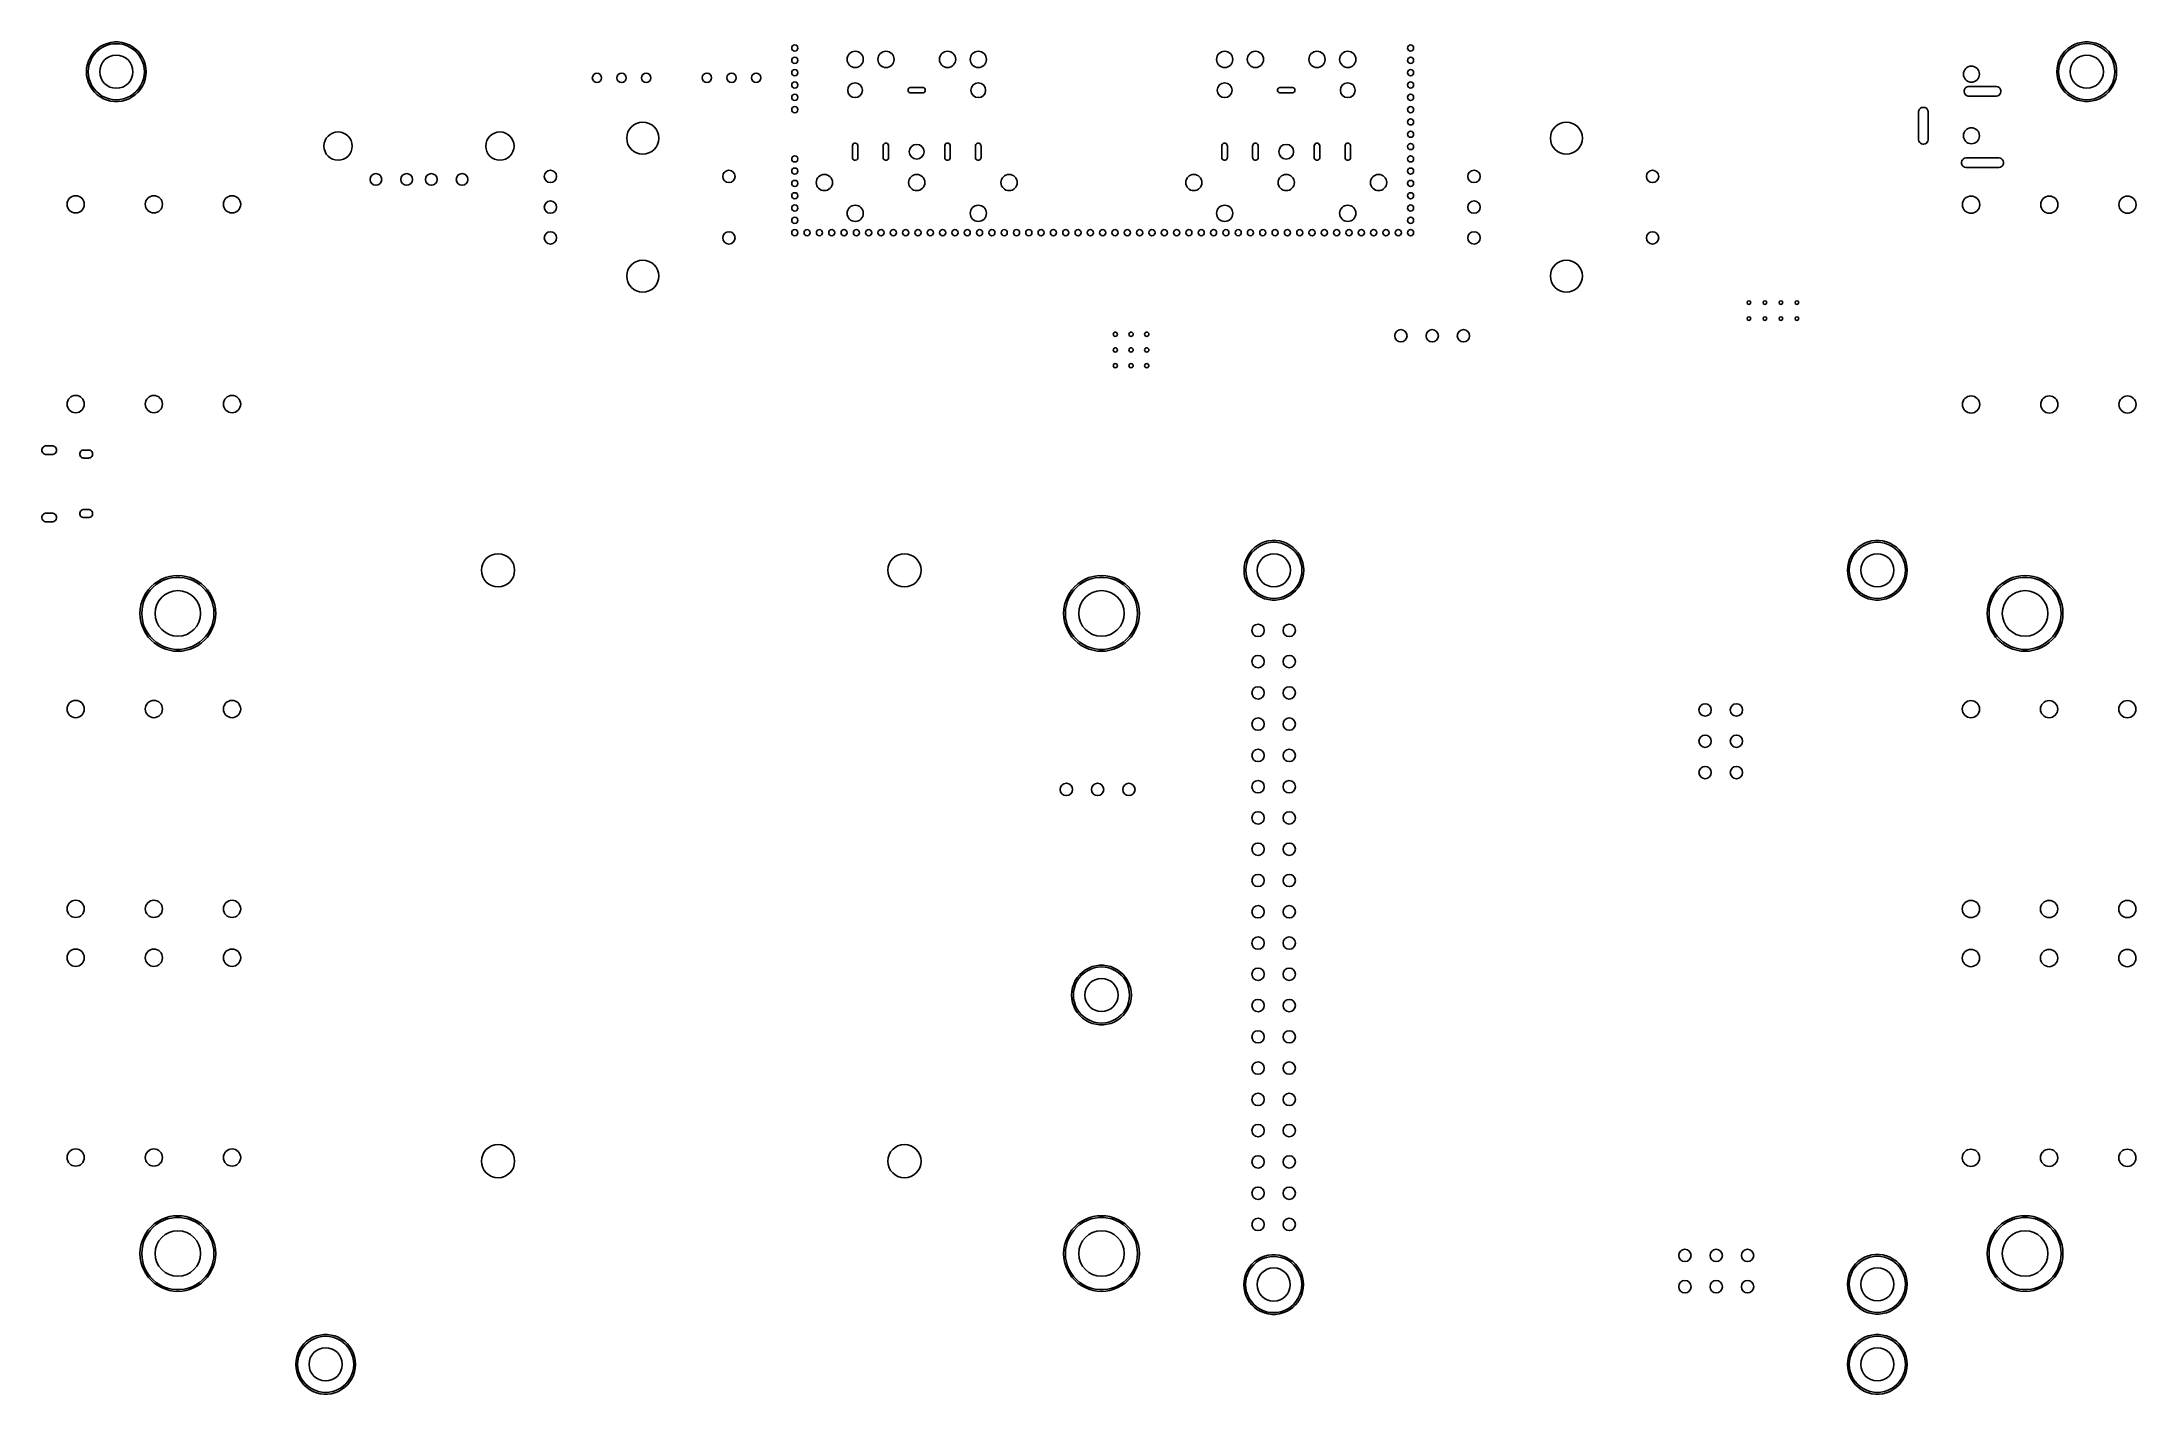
# Model space of a CAD drawing. Extents: x 0.75 to 7.44, y -5.13 to -0.81.
import ezdxf

# ---------------------------------------------------------------- set-up
doc = ezdxf.new("R2010")
doc.units = 0
doc.header["$MEASUREMENT"] = 0
doc.layers.add('BLACK', color=7, linetype='CONTINUOUS')

msp = doc.modelspace()

# ---------------------------------------------------------------- linework, layer by layer
at = {"layer": 'BLACK', "linetype": 'CONTINUOUS'}
for p, q in [((0.8918, -0.8818), (0.8955, -0.8704)), ((0.8955, -0.8704), (0.9006, -0.8595)), ((0.9006, -0.8595), (0.907, -0.8494)), ((0.9065, -0.8606), (0.9013, -0.8712)), ((0.913, -0.8509), (0.9065, -0.8606)), ((0.907, -0.8494), (0.9147, -0.8402)), ((0.9208, -0.842), (0.913, -0.8509)), ((0.9147, -0.8402), (0.9234, -0.8319)), ((0.9296, -0.8343), (0.9208, -0.842)), ((0.9234, -0.8319), (0.9331, -0.8249)), ((0.9394, -0.8278), (0.9296, -0.8343)), ((0.9331, -0.8249), (0.9436, -0.8191)), ((0.9499, -0.8226), (0.9394, -0.8278)), ((0.9436, -0.8191), (0.9547, -0.8147)), ((0.961, -0.8188), (0.9499, -0.8226)), ((0.9547, -0.8147), (0.9664, -0.8117)), ((0.9725, -0.8165), (0.961, -0.8188)), ((0.9664, -0.8117), (0.9783, -0.8102)), ((0.9843, -0.8158), (0.9725, -0.8165)), ((0.9783, -0.8102), (0.9902, -0.8102)), ((0.996, -0.8165), (0.9843, -0.8158)), ((0.9902, -0.8102), (1.0021, -0.8117)), ((1.0075, -0.8188), (0.996, -0.8165)), ((1.0021, -0.8117), (1.0138, -0.8147)), ((1.0186, -0.8226), (1.0075, -0.8188)), ((1.0138, -0.8147), (1.0249, -0.8191)), ((1.0291, -0.8278), (1.0186, -0.8226)), ((1.0249, -0.8191), (1.0354, -0.8249)), ((1.0389, -0.8343), (1.0291, -0.8278)), ((1.0354, -0.8249), (1.0451, -0.8319)), ((1.0477, -0.842), (1.0389, -0.8343)), ((1.0451, -0.8319), (1.0538, -0.8402)), ((1.0555, -0.8509), (1.0477, -0.842)), ((1.0538, -0.8402), (1.0615, -0.8494)), ((1.062, -0.8606), (1.0555, -0.8509)), ((1.0615, -0.8494), (1.0679, -0.8595)), ((1.0672, -0.8712), (1.062, -0.8606)), ((1.0679, -0.8595), (1.073, -0.8704)), ((1.073, -0.8704), (1.0767, -0.8818)), ((7.1912, -0.8815), (7.1949, -0.8701)), ((7.1949, -0.8701), (7.2, -0.8593)), ((7.2, -0.8593), (7.2064, -0.8492)), ((7.206, -0.8604), (7.2008, -0.8709)), ((7.2125, -0.8506), (7.206, -0.8604)), ((7.2064, -0.8492), (7.2141, -0.8399)), ((7.2202, -0.8418), (7.2125, -0.8506)), ((7.2141, -0.8399), (7.2228, -0.8317)), ((7.229, -0.8341), (7.2202, -0.8418)), ((7.2228, -0.8317), (7.2325, -0.8247)), ((7.2388, -0.8276), (7.229, -0.8341)), ((7.2325, -0.8247), (7.243, -0.8189)), ((7.2493, -0.8224), (7.2388, -0.8276)), ((7.243, -0.8189), (7.2542, -0.8145)), ((7.2605, -0.8186), (7.2493, -0.8224)), ((7.2542, -0.8145), (7.2658, -0.8115)), ((7.272, -0.8163), (7.2605, -0.8186)), ((7.2658, -0.8115), (7.2777, -0.81)), ((7.2837, -0.8155), (7.272, -0.8163)), ((7.2777, -0.81), (7.2897, -0.81)), ((7.2954, -0.8163), (7.2837, -0.8155)), ((7.2897, -0.81), (7.3016, -0.8115)), ((7.3069, -0.8186), (7.2954, -0.8163)), ((7.3016, -0.8115), (7.3132, -0.8145)), ((7.318, -0.8224), (7.3069, -0.8186)), ((7.3132, -0.8145), (7.3243, -0.8189)), ((7.3286, -0.8276), (7.318, -0.8224)), ((7.3243, -0.8189), (7.3348, -0.8247)), ((7.3383, -0.8341), (7.3286, -0.8276)), ((7.3348, -0.8247), (7.3445, -0.8317)), ((7.3472, -0.8418), (7.3383, -0.8341)), ((7.3445, -0.8317), (7.3533, -0.8399)), ((7.3549, -0.8506), (7.3472, -0.8418)), ((7.3533, -0.8399), (7.3609, -0.8492)), ((7.3614, -0.8604), (7.3549, -0.8506)), ((7.3609, -0.8492), (7.3673, -0.8593)), ((7.3666, -0.8709), (7.3614, -0.8604)), ((7.3673, -0.8593), (7.3725, -0.8701)), ((7.3725, -0.8701), (7.3762, -0.8815)), ((0.8888, -0.9055), (0.8895, -0.8935)), ((0.8895, -0.9175), (0.8888, -0.9055)), ((0.8895, -0.8935), (0.8918, -0.8818)), ((0.8918, -0.9293), (0.8895, -0.9175)), ((0.8955, -0.9407), (0.8918, -0.9293)), ((0.8953, -0.8938), (0.8945, -0.9055)), ((0.8945, -0.9055), (0.8953, -0.9172)), ((0.8976, -0.8823), (0.8953, -0.8938)), ((0.8953, -0.9172), (0.8976, -0.9287)), ((0.9013, -0.8712), (0.8976, -0.8823)), ((0.8976, -0.9287), (0.9013, -0.9399)), ((1.071, -0.8823), (1.0672, -0.8712)), ((1.0672, -0.9399), (1.071, -0.9287)), ((1.0732, -0.8938), (1.071, -0.8823)), ((1.071, -0.9287), (1.0732, -0.9172)), ((1.0767, -0.9293), (1.073, -0.9407)), ((1.074, -0.9055), (1.0732, -0.8938)), ((1.0732, -0.9172), (1.074, -0.9055)), ((1.0767, -0.8818), (1.079, -0.8935)), ((1.079, -0.9175), (1.0767, -0.9293)), ((1.079, -0.8935), (1.0797, -0.9055)), ((1.0797, -0.9055), (1.079, -0.9175)), ((7.1882, -0.9053), (7.189, -0.8933)), ((7.189, -0.9173), (7.1882, -0.9053)), ((7.189, -0.8933), (7.1912, -0.8815)), ((7.1912, -0.929), (7.189, -0.9173)), ((7.1949, -0.9404), (7.1912, -0.929)), ((7.1947, -0.8936), (7.1939, -0.9053)), ((7.1939, -0.9053), (7.1947, -0.917)), ((7.197, -0.8821), (7.1947, -0.8936)), ((7.1947, -0.917), (7.197, -0.9285)), ((7.2008, -0.8709), (7.197, -0.8821)), ((7.197, -0.9285), (7.2008, -0.9396)), ((7.3704, -0.8821), (7.3666, -0.8709)), ((7.3666, -0.9396), (7.3704, -0.9285)), ((7.3727, -0.8936), (7.3704, -0.8821)), ((7.3704, -0.9285), (7.3727, -0.917)), ((7.3762, -0.929), (7.3725, -0.9404)), ((7.3734, -0.9053), (7.3727, -0.8936)), ((7.3727, -0.917), (7.3734, -0.9053)), ((7.3762, -0.8815), (7.3784, -0.8933)), ((7.3784, -0.9173), (7.3762, -0.929)), ((7.3784, -0.8933), (7.3792, -0.9053)), ((7.3792, -0.9053), (7.3784, -0.9173)), ((0.9006, -0.9515), (0.8955, -0.9407)), ((0.907, -0.9616), (0.9006, -0.9515)), ((0.9013, -0.9399), (0.9065, -0.9504)), ((0.9065, -0.9504), (0.913, -0.9602)), ((0.9147, -0.9709), (0.907, -0.9616)), ((0.913, -0.9602), (0.9208, -0.969)), ((0.9234, -0.9791), (0.9147, -0.9709)), ((0.9208, -0.969), (0.9296, -0.9767)), ((0.9331, -0.9861), (0.9234, -0.9791)), ((0.9296, -0.9767), (0.9394, -0.9832)), ((0.9436, -0.9919), (0.9331, -0.9861)), ((0.9394, -0.9832), (0.9499, -0.9884)), ((0.9547, -0.9963), (0.9436, -0.9919)), ((0.9499, -0.9884), (0.961, -0.9922)), ((0.9664, -0.9993), (0.9547, -0.9963)), ((0.961, -0.9922), (0.9725, -0.9945)), ((0.9783, -1.0008), (0.9664, -0.9993)), ((0.9725, -0.9945), (0.9843, -0.9953)), ((0.9902, -1.0008), (0.9783, -1.0008)), ((0.9843, -0.9953), (0.996, -0.9945)), ((1.0021, -0.9993), (0.9902, -1.0008)), ((0.996, -0.9945), (1.0075, -0.9922)), ((1.0138, -0.9963), (1.0021, -0.9993)), ((1.0075, -0.9922), (1.0186, -0.9884)), ((1.0249, -0.9919), (1.0138, -0.9963)), ((1.0186, -0.9884), (1.0291, -0.9832)), ((1.0354, -0.9861), (1.0249, -0.9919)), ((1.0291, -0.9832), (1.0389, -0.9767)), ((1.0451, -0.9791), (1.0354, -0.9861)), ((1.0389, -0.9767), (1.0477, -0.969)), ((1.0538, -0.9709), (1.0451, -0.9791)), ((1.0477, -0.969), (1.0555, -0.9602)), ((1.0615, -0.9616), (1.0538, -0.9709)), ((1.0555, -0.9602), (1.062, -0.9504)), ((1.0679, -0.9515), (1.0615, -0.9616)), ((1.062, -0.9504), (1.0672, -0.9399)), ((1.073, -0.9407), (1.0679, -0.9515)), ((3.5157, -0.9628), (3.517, -0.9596)), ((3.5157, -0.9663), (3.5157, -0.9628)), ((3.517, -0.9695), (3.5157, -0.9663)), ((3.517, -0.9596), (3.5195, -0.9572)), ((3.5195, -0.9719), (3.517, -0.9695)), ((3.5195, -0.9572), (3.5227, -0.9559)), ((3.5227, -0.9733), (3.5195, -0.9719)), ((3.5227, -0.9559), (3.5244, -0.9557)), ((3.5244, -0.9734), (3.5227, -0.9733)), ((3.5244, -0.9557), (3.5618, -0.9557)), ((3.5618, -0.9734), (3.5244, -0.9734)), ((3.5618, -0.9557), (3.5635, -0.9559)), ((3.5635, -0.9733), (3.5618, -0.9734)), ((3.5635, -0.9559), (3.5667, -0.9572)), ((3.5667, -0.9719), (3.5635, -0.9733)), ((3.5667, -0.9572), (3.5692, -0.9596)), ((3.5692, -0.9695), (3.5667, -0.9719)), ((3.5692, -0.9596), (3.5705, -0.9628)), ((3.5705, -0.9663), (3.5692, -0.9695)), ((3.5705, -0.9628), (3.5705, -0.9663)), ((4.697, -0.9628), (4.6983, -0.9596)), ((4.697, -0.9663), (4.697, -0.9628)), ((4.6983, -0.9695), (4.697, -0.9663)), ((4.6983, -0.9596), (4.7008, -0.9572)), ((4.7008, -0.9719), (4.6983, -0.9695)), ((4.7008, -0.9572), (4.704, -0.9559)), ((4.704, -0.9733), (4.7008, -0.9719)), ((4.704, -0.9559), (4.7057, -0.9557)), ((4.7057, -0.9734), (4.704, -0.9733)), ((4.7057, -0.9557), (4.7431, -0.9557)), ((4.7431, -0.9734), (4.7057, -0.9734)), ((4.7431, -0.9557), (4.7448, -0.9559)), ((4.7448, -0.9733), (4.7431, -0.9734)), ((4.7448, -0.9559), (4.748, -0.9572)), ((4.748, -0.9719), (4.7448, -0.9733)), ((4.748, -0.9572), (4.7505, -0.9596)), ((4.7505, -0.9695), (4.748, -0.9719)), ((4.7505, -0.9596), (4.7518, -0.9628)), ((4.7518, -0.9663), (4.7505, -0.9695)), ((4.7518, -0.9628), (4.7518, -0.9663)), ((6.8914, -0.966), (6.8924, -0.962)), ((6.8914, -0.9701), (6.8914, -0.966)), ((6.8924, -0.9741), (6.8914, -0.9701)), ((6.8924, -0.962), (6.8945, -0.9585)), ((6.8945, -0.9776), (6.8924, -0.9741)), ((6.8945, -0.9585), (6.8974, -0.9556)), ((6.8974, -0.9805), (6.8945, -0.9776)), ((6.8974, -0.9556), (6.9009, -0.9535)), ((6.9009, -0.9826), (6.8974, -0.9805)), ((6.9009, -0.9535), (6.9049, -0.9524)), ((6.9049, -0.9837), (6.9009, -0.9826)), ((6.9049, -0.9524), (6.907, -0.9523)), ((6.907, -0.9838), (6.9049, -0.9837)), ((6.907, -0.9523), (6.9936, -0.9523)), ((6.9936, -0.9838), (6.907, -0.9838)), ((6.9936, -0.9523), (6.9956, -0.9524)), ((6.9956, -0.9837), (6.9936, -0.9838)), ((6.9956, -0.9524), (6.9996, -0.9535)), ((6.9996, -0.9826), (6.9956, -0.9837)), ((6.9996, -0.9535), (7.0032, -0.9556)), ((7.0032, -0.9805), (6.9996, -0.9826)), ((7.0032, -0.9556), (7.0061, -0.9585)), ((7.0061, -0.9776), (7.0032, -0.9805)), ((7.0061, -0.9585), (7.0081, -0.962)), ((7.0081, -0.9741), (7.0061, -0.9776)), ((7.0081, -0.962), (7.0092, -0.966)), ((7.0092, -0.9701), (7.0081, -0.9741)), ((7.0092, -0.966), (7.0092, -0.9701)), ((7.2, -0.9513), (7.1949, -0.9404)), ((7.2064, -0.9614), (7.2, -0.9513)), ((7.2008, -0.9396), (7.206, -0.9502)), ((7.206, -0.9502), (7.2125, -0.9599)), ((7.2141, -0.9706), (7.2064, -0.9614)), ((7.2125, -0.9599), (7.2202, -0.9688)), ((7.2228, -0.9789), (7.2141, -0.9706)), ((7.2202, -0.9688), (7.229, -0.9765)), ((7.2325, -0.9859), (7.2228, -0.9789)), ((7.229, -0.9765), (7.2388, -0.983)), ((7.243, -0.9917), (7.2325, -0.9859)), ((7.2388, -0.983), (7.2493, -0.9882)), ((7.2542, -0.9961), (7.243, -0.9917)), ((7.2493, -0.9882), (7.2605, -0.992)), ((7.2658, -0.9991), (7.2542, -0.9961)), ((7.2605, -0.992), (7.272, -0.9943)), ((7.2777, -1.0006), (7.2658, -0.9991)), ((7.272, -0.9943), (7.2837, -0.995)), ((7.2897, -1.0006), (7.2777, -1.0006)), ((7.2837, -0.995), (7.2954, -0.9943)), ((7.3016, -0.9991), (7.2897, -1.0006)), ((7.2954, -0.9943), (7.3069, -0.992)), ((7.3132, -0.9961), (7.3016, -0.9991)), ((7.3069, -0.992), (7.318, -0.9882)), ((7.3243, -0.9917), (7.3132, -0.9961)), ((7.318, -0.9882), (7.3286, -0.983)), ((7.3348, -0.9859), (7.3243, -0.9917)), ((7.3286, -0.983), (7.3383, -0.9765)), ((7.3445, -0.9789), (7.3348, -0.9859)), ((7.3383, -0.9765), (7.3472, -0.9688)), ((7.3533, -0.9706), (7.3445, -0.9789)), ((7.3472, -0.9688), (7.3549, -0.9599)), ((7.3609, -0.9614), (7.3533, -0.9706)), ((7.3549, -0.9599), (7.3614, -0.9502)), ((7.3673, -0.9513), (7.3609, -0.9614)), ((7.3614, -0.9502), (7.3666, -0.9396)), ((7.3725, -0.9404), (7.3673, -0.9513)), ((6.7456, -1.035), (6.7457, -1.0329)), ((6.7456, -1.1216), (6.7456, -1.035)), ((6.7457, -1.0329), (6.7468, -1.029)), ((6.7468, -1.029), (6.7488, -1.0254)), ((6.7488, -1.0254), (6.7517, -1.0225)), ((6.7517, -1.0225), (6.7553, -1.0204)), ((6.7553, -1.0204), (6.7593, -1.0194)), ((6.7593, -1.0194), (6.7634, -1.0194)), ((6.7634, -1.0194), (6.7673, -1.0204)), ((6.7673, -1.0204), (6.7709, -1.0225)), ((6.7709, -1.0225), (6.7738, -1.0254)), ((6.7738, -1.0254), (6.7759, -1.029)), ((6.7759, -1.029), (6.7769, -1.0329)), ((6.7769, -1.0329), (6.7771, -1.035)), ((6.7771, -1.035), (6.7771, -1.1216)), ((3.3376, -1.141), (3.3389, -1.1378)), ((3.3389, -1.1378), (3.3413, -1.1354)), ((3.3413, -1.1354), (3.3445, -1.134)), ((3.3445, -1.134), (3.348, -1.134)), ((3.348, -1.134), (3.3512, -1.1354)), ((3.3512, -1.1354), (3.3536, -1.1378)), ((3.3536, -1.1378), (3.3549, -1.141)), ((3.436, -1.141), (3.4373, -1.1378)), ((3.4373, -1.1378), (3.4397, -1.1354)), ((3.4397, -1.1354), (3.4429, -1.134)), ((3.4429, -1.134), (3.4464, -1.134)), ((3.4464, -1.134), (3.4496, -1.1354)), ((3.4496, -1.1354), (3.452, -1.1378)), ((3.452, -1.1378), (3.4534, -1.141)), ((3.6328, -1.141), (3.6342, -1.1378)), ((3.6342, -1.1378), (3.6366, -1.1354)), ((3.6366, -1.1354), (3.6398, -1.134)), ((3.6398, -1.134), (3.6432, -1.134)), ((3.6432, -1.134), (3.6464, -1.1354)), ((3.6464, -1.1354), (3.6489, -1.1378)), ((3.6489, -1.1378), (3.6502, -1.141)), ((3.7313, -1.141), (3.7326, -1.1378)), ((3.7326, -1.1378), (3.735, -1.1354)), ((3.735, -1.1354), (3.7382, -1.134)), ((3.7382, -1.134), (3.7417, -1.134)), ((3.7417, -1.134), (3.7449, -1.1354)), ((3.7449, -1.1354), (3.7473, -1.1378)), ((3.7473, -1.1378), (3.7486, -1.141)), ((4.5189, -1.141), (4.5202, -1.1378)), ((4.5202, -1.1378), (4.5226, -1.1354)), ((4.5226, -1.1354), (4.5258, -1.134)), ((4.5258, -1.134), (4.5293, -1.134)), ((4.5293, -1.134), (4.5325, -1.1354)), ((4.5325, -1.1354), (4.5349, -1.1378)), ((4.5349, -1.1378), (4.5362, -1.141)), ((4.6173, -1.141), (4.6186, -1.1378)), ((4.6186, -1.1378), (4.6211, -1.1354)), ((4.6211, -1.1354), (4.6243, -1.134)), ((4.6243, -1.134), (4.6277, -1.134)), ((4.6277, -1.134), (4.6309, -1.1354)), ((4.6309, -1.1354), (4.6333, -1.1378)), ((4.6333, -1.1378), (4.6347, -1.141)), ((4.8141, -1.141), (4.8155, -1.1378)), ((4.8155, -1.1378), (4.8179, -1.1354)), ((4.8179, -1.1354), (4.8211, -1.134)), ((4.8211, -1.134), (4.8246, -1.134)), ((4.8246, -1.134), (4.8278, -1.1354)), ((4.8278, -1.1354), (4.8302, -1.1378)), ((4.8302, -1.1378), (4.8315, -1.141)), ((4.9126, -1.141), (4.9139, -1.1378)), ((4.9139, -1.1378), (4.9163, -1.1354)), ((4.9163, -1.1354), (4.9195, -1.134)), ((4.9195, -1.134), (4.923, -1.134)), ((4.923, -1.134), (4.9262, -1.1354)), ((4.9262, -1.1354), (4.9286, -1.1378)), ((4.9286, -1.1378), (4.9299, -1.141)), ((6.7457, -1.1237), (6.7456, -1.1216)), ((6.7468, -1.1276), (6.7457, -1.1237)), ((6.7488, -1.1312), (6.7468, -1.1276)), ((6.7517, -1.1341), (6.7488, -1.1312)), ((6.7553, -1.1361), (6.7517, -1.1341)), ((6.7593, -1.1372), (6.7553, -1.1361)), ((6.7634, -1.1372), (6.7593, -1.1372)), ((6.7673, -1.1361), (6.7634, -1.1372)), ((6.7709, -1.1341), (6.7673, -1.1361)), ((6.7738, -1.1312), (6.7709, -1.1341)), ((6.7759, -1.1276), (6.7738, -1.1312)), ((6.7769, -1.1237), (6.7759, -1.1276)), ((6.7771, -1.1216), (6.7769, -1.1237)), ((3.3374, -1.1427), (3.3376, -1.141)), ((3.3374, -1.1801), (3.3374, -1.1427)), ((3.3376, -1.1818), (3.3374, -1.1801)), ((3.3389, -1.185), (3.3376, -1.1818)), ((3.3413, -1.1875), (3.3389, -1.185)), ((3.3445, -1.1888), (3.3413, -1.1875)), ((3.348, -1.1888), (3.3445, -1.1888)), ((3.3512, -1.1875), (3.348, -1.1888)), ((3.3536, -1.185), (3.3512, -1.1875)), ((3.3549, -1.1818), (3.3536, -1.185)), ((3.3549, -1.141), (3.3551, -1.1427)), ((3.3551, -1.1801), (3.3549, -1.1818)), ((3.3551, -1.1427), (3.3551, -1.1801)), ((3.4358, -1.1427), (3.436, -1.141)), ((3.4358, -1.1801), (3.4358, -1.1427)), ((3.436, -1.1818), (3.4358, -1.1801)), ((3.4373, -1.185), (3.436, -1.1818)), ((3.4397, -1.1875), (3.4373, -1.185)), ((3.4429, -1.1888), (3.4397, -1.1875)), ((3.4464, -1.1888), (3.4429, -1.1888)), ((3.4496, -1.1875), (3.4464, -1.1888)), ((3.452, -1.185), (3.4496, -1.1875)), ((3.4534, -1.1818), (3.452, -1.185)), ((3.4534, -1.141), (3.4535, -1.1427)), ((3.4535, -1.1801), (3.4534, -1.1818)), ((3.4535, -1.1427), (3.4535, -1.1801)), ((3.6327, -1.1427), (3.6328, -1.141)), ((3.6327, -1.1801), (3.6327, -1.1427)), ((3.6328, -1.1818), (3.6327, -1.1801)), ((3.6342, -1.185), (3.6328, -1.1818)), ((3.6366, -1.1875), (3.6342, -1.185)), ((3.6398, -1.1888), (3.6366, -1.1875)), ((3.6432, -1.1888), (3.6398, -1.1888)), ((3.6464, -1.1875), (3.6432, -1.1888)), ((3.6489, -1.185), (3.6464, -1.1875)), ((3.6502, -1.1818), (3.6489, -1.185)), ((3.6502, -1.141), (3.6504, -1.1427)), ((3.6504, -1.1801), (3.6502, -1.1818)), ((3.6504, -1.1427), (3.6504, -1.1801)), ((3.7311, -1.1427), (3.7313, -1.141)), ((3.7311, -1.1801), (3.7311, -1.1427)), ((3.7313, -1.1818), (3.7311, -1.1801)), ((3.7326, -1.185), (3.7313, -1.1818)), ((3.735, -1.1875), (3.7326, -1.185)), ((3.7382, -1.1888), (3.735, -1.1875)), ((3.7417, -1.1888), (3.7382, -1.1888)), ((3.7449, -1.1875), (3.7417, -1.1888)), ((3.7473, -1.185), (3.7449, -1.1875)), ((3.7486, -1.1818), (3.7473, -1.185)), ((3.7486, -1.141), (3.7488, -1.1427)), ((3.7488, -1.1801), (3.7486, -1.1818)), ((3.7488, -1.1427), (3.7488, -1.1801)), ((4.5187, -1.1427), (4.5189, -1.141)), ((4.5187, -1.1801), (4.5187, -1.1427)), ((4.5189, -1.1818), (4.5187, -1.1801)), ((4.5202, -1.185), (4.5189, -1.1818)), ((4.5226, -1.1875), (4.5202, -1.185)), ((4.5258, -1.1888), (4.5226, -1.1875)), ((4.5293, -1.1888), (4.5258, -1.1888)), ((4.5325, -1.1875), (4.5293, -1.1888)), ((4.5349, -1.185), (4.5325, -1.1875)), ((4.5362, -1.1818), (4.5349, -1.185)), ((4.5362, -1.141), (4.5364, -1.1427)), ((4.5364, -1.1801), (4.5362, -1.1818)), ((4.5364, -1.1427), (4.5364, -1.1801)), ((4.6171, -1.1427), (4.6173, -1.141)), ((4.6171, -1.1801), (4.6171, -1.1427)), ((4.6173, -1.1818), (4.6171, -1.1801)), ((4.6186, -1.185), (4.6173, -1.1818)), ((4.6211, -1.1875), (4.6186, -1.185)), ((4.6243, -1.1888), (4.6211, -1.1875)), ((4.6277, -1.1888), (4.6243, -1.1888)), ((4.6309, -1.1875), (4.6277, -1.1888)), ((4.6333, -1.185), (4.6309, -1.1875)), ((4.6347, -1.1818), (4.6333, -1.185)), ((4.6347, -1.141), (4.6348, -1.1427)), ((4.6348, -1.1801), (4.6347, -1.1818)), ((4.6348, -1.1427), (4.6348, -1.1801)), ((4.814, -1.1427), (4.8141, -1.141)), ((4.814, -1.1801), (4.814, -1.1427)), ((4.8141, -1.1818), (4.814, -1.1801)), ((4.8155, -1.185), (4.8141, -1.1818)), ((4.8179, -1.1875), (4.8155, -1.185)), ((4.8211, -1.1888), (4.8179, -1.1875)), ((4.8246, -1.1888), (4.8211, -1.1888)), ((4.8278, -1.1875), (4.8246, -1.1888)), ((4.8302, -1.185), (4.8278, -1.1875)), ((4.8315, -1.1818), (4.8302, -1.185)), ((4.8315, -1.141), (4.8317, -1.1427)), ((4.8317, -1.1801), (4.8315, -1.1818)), ((4.8317, -1.1427), (4.8317, -1.1801)), ((4.9124, -1.1427), (4.9126, -1.141)), ((4.9124, -1.1801), (4.9124, -1.1427)), ((4.9126, -1.1818), (4.9124, -1.1801)), ((4.9139, -1.185), (4.9126, -1.1818)), ((4.9163, -1.1875), (4.9139, -1.185)), ((4.9195, -1.1888), (4.9163, -1.1875)), ((4.923, -1.1888), (4.9195, -1.1888)), ((4.9262, -1.1875), (4.923, -1.1888)), ((4.9286, -1.185), (4.9262, -1.1875)), ((4.9299, -1.1818), (4.9286, -1.185)), ((4.9299, -1.141), (4.9301, -1.1427)), ((4.9301, -1.1801), (4.9299, -1.1818)), ((4.9301, -1.1427), (4.9301, -1.1801)), ((6.8835, -1.1943), (6.8846, -1.1904)), ((6.8835, -1.1985), (6.8835, -1.1943)), ((6.8846, -1.2024), (6.8835, -1.1985)), ((6.8846, -1.1904), (6.8866, -1.1868)), ((6.8866, -1.206), (6.8846, -1.2024)), ((6.8866, -1.1868), (6.8895, -1.1839)), ((6.8895, -1.1839), (6.8931, -1.1819)), ((6.8931, -1.1819), (6.897, -1.1808)), ((6.897, -1.1808), (6.8991, -1.1807)), ((6.8991, -1.1807), (7.0015, -1.1807)), ((7.0015, -1.1807), (7.0035, -1.1808)), ((7.0035, -1.1808), (7.0075, -1.1819)), ((7.0075, -1.1819), (7.0111, -1.1839)), ((7.0111, -1.1839), (7.014, -1.1868)), ((7.014, -1.1868), (7.016, -1.1904)), ((7.016, -1.2024), (7.014, -1.206)), ((7.016, -1.1904), (7.0171, -1.1943)), ((7.0171, -1.1985), (7.016, -1.2024)), ((7.0171, -1.1943), (7.0171, -1.1985)), ((6.8895, -1.2089), (6.8866, -1.206)), ((6.8931, -1.211), (6.8895, -1.2089)), ((6.897, -1.212), (6.8931, -1.211)), ((6.8991, -1.2121), (6.897, -1.212)), ((7.0015, -1.2121), (6.8991, -1.2121)), ((7.0035, -1.212), (7.0015, -1.2121)), ((7.0075, -1.211), (7.0035, -1.212)), ((7.0111, -1.2089), (7.0075, -1.211)), ((7.014, -1.206), (7.0111, -1.2089)), ((0.7464, -2.1141), (0.7473, -2.1107)), ((0.7464, -2.1177), (0.7464, -2.1141)), ((0.7473, -2.1212), (0.7464, -2.1177)), ((0.7473, -2.1107), (0.7491, -2.1076)), ((0.7491, -2.1243), (0.7473, -2.1212)), ((0.7491, -2.1076), (0.7517, -2.105)), ((0.7517, -2.1269), (0.7491, -2.1243)), ((0.7517, -2.105), (0.7548, -2.1032)), ((0.7548, -2.1287), (0.7517, -2.1269)), ((0.7548, -2.1032), (0.7582, -2.1023)), ((0.7582, -2.1296), (0.7548, -2.1287)), ((0.7582, -2.1023), (0.76, -2.1022)), ((0.76, -2.1297), (0.7582, -2.1296)), ((0.76, -2.1022), (0.7797, -2.1022)), ((0.7797, -2.1297), (0.76, -2.1297)), ((0.7797, -2.1022), (0.7815, -2.1023)), ((0.7815, -2.1296), (0.7797, -2.1297)), ((0.7815, -2.1023), (0.785, -2.1032)), ((0.785, -2.1287), (0.7815, -2.1296)), ((0.785, -2.1032), (0.7881, -2.105)), ((0.7881, -2.1269), (0.785, -2.1287)), ((0.7881, -2.105), (0.7907, -2.1076)), ((0.7907, -2.1243), (0.7881, -2.1269)), ((0.7907, -2.1076), (0.7925, -2.1107)), ((0.7925, -2.1212), (0.7907, -2.1243)), ((0.7925, -2.1107), (0.7934, -2.1141)), ((0.7934, -2.1177), (0.7925, -2.1212)), ((0.7934, -2.1141), (0.7934, -2.1177)), ((0.8674, -2.1265), (0.8683, -2.1233)), ((0.8674, -2.1298), (0.8674, -2.1265)), ((0.8683, -2.133), (0.8674, -2.1298)), ((0.8683, -2.1233), (0.87, -2.1204)), ((0.87, -2.1359), (0.8683, -2.133)), ((0.87, -2.1204), (0.8723, -2.118)), ((0.8723, -2.1383), (0.87, -2.1359)), ((0.8723, -2.118), (0.8752, -2.1163)), ((0.8752, -2.14), (0.8723, -2.1383)), ((0.8752, -2.1163), (0.8784, -2.1155)), ((0.8784, -2.1408), (0.8752, -2.14)), ((0.8784, -2.1155), (0.8801, -2.1154)), ((0.8801, -2.1409), (0.8784, -2.1408)), ((0.8801, -2.1154), (0.8959, -2.1154)), ((0.8959, -2.1409), (0.8801, -2.1409)), ((0.8959, -2.1154), (0.8975, -2.1155)), ((0.8975, -2.1408), (0.8959, -2.1409)), ((0.8975, -2.1155), (0.9008, -2.1163)), ((0.9008, -2.14), (0.8975, -2.1408)), ((0.9008, -2.1163), (0.9037, -2.118)), ((0.9037, -2.1383), (0.9008, -2.14)), ((0.9037, -2.118), (0.906, -2.1204)), ((0.906, -2.1359), (0.9037, -2.1383)), ((0.906, -2.1204), (0.9077, -2.1233)), ((0.9077, -2.133), (0.906, -2.1359)), ((0.9077, -2.1233), (0.9086, -2.1265)), ((0.9086, -2.1298), (0.9077, -2.133)), ((0.9086, -2.1265), (0.9086, -2.1298)), ((0.7464, -2.3291), (0.7473, -2.3256)), ((0.7464, -2.3327), (0.7464, -2.3291)), ((0.7473, -2.3362), (0.7464, -2.3327)), ((0.7473, -2.3256), (0.7491, -2.3225)), ((0.7491, -2.3393), (0.7473, -2.3362)), ((0.7491, -2.3225), (0.7517, -2.32)), ((0.7517, -2.3418), (0.7491, -2.3393)), ((0.7517, -2.32), (0.7548, -2.3182)), ((0.7548, -2.3436), (0.7517, -2.3418)), ((0.7548, -2.3182), (0.7582, -2.3172)), ((0.7582, -2.3172), (0.76, -2.3171)), ((0.76, -2.3171), (0.7797, -2.3171)), ((0.7797, -2.3171), (0.7815, -2.3172)), ((0.7815, -2.3172), (0.785, -2.3182)), ((0.785, -2.3182), (0.7881, -2.32)), ((0.7881, -2.3418), (0.785, -2.3436)), ((0.7881, -2.32), (0.7907, -2.3225)), ((0.7907, -2.3393), (0.7881, -2.3418)), ((0.7907, -2.3225), (0.7925, -2.3256)), ((0.7925, -2.3362), (0.7907, -2.3393)), ((0.7925, -2.3256), (0.7934, -2.3291)), ((0.7934, -2.3327), (0.7925, -2.3362)), ((0.7934, -2.3291), (0.7934, -2.3327)), ((0.8674, -2.317), (0.8683, -2.3138)), ((0.8674, -2.3204), (0.8674, -2.317)), ((0.8683, -2.3236), (0.8674, -2.3204)), ((0.8683, -2.3138), (0.87, -2.3109)), ((0.87, -2.3265), (0.8683, -2.3236)), ((0.87, -2.3109), (0.8723, -2.3085)), ((0.8723, -2.3289), (0.87, -2.3265)), ((0.8723, -2.3085), (0.8752, -2.3069)), ((0.8752, -2.3305), (0.8723, -2.3289)), ((0.8752, -2.3069), (0.8784, -2.306)), ((0.8784, -2.3314), (0.8752, -2.3305)), ((0.8784, -2.306), (0.8801, -2.3059)), ((0.8801, -2.3315), (0.8784, -2.3314)), ((0.8801, -2.3059), (0.8959, -2.3059)), ((0.8959, -2.3315), (0.8801, -2.3315)), ((0.8959, -2.3059), (0.8975, -2.306)), ((0.8975, -2.3314), (0.8959, -2.3315)), ((0.8975, -2.306), (0.9008, -2.3069)), ((0.9008, -2.3305), (0.8975, -2.3314)), ((0.9008, -2.3069), (0.9037, -2.3085)), ((0.9037, -2.3289), (0.9008, -2.3305)), ((0.9037, -2.3085), (0.906, -2.3109)), ((0.906, -2.3265), (0.9037, -2.3289)), ((0.906, -2.3109), (0.9077, -2.3138)), ((0.9077, -2.3236), (0.906, -2.3265)), ((0.9077, -2.3138), (0.9086, -2.317)), ((0.9086, -2.3204), (0.9077, -2.3236)), ((0.9086, -2.317), (0.9086, -2.3204)), ((0.7582, -2.3446), (0.7548, -2.3436)), ((0.76, -2.3447), (0.7582, -2.3446)), ((0.7797, -2.3447), (0.76, -2.3447)), ((0.7815, -2.3446), (0.7797, -2.3447)), ((0.785, -2.3436), (0.7815, -2.3446)), ((4.6444, -2.4136), (4.6555, -2.4092)), ((4.6555, -2.4092), (4.6671, -2.4062)), ((4.6671, -2.4062), (4.679, -2.4047)), ((4.685, -2.4102), (4.6733, -2.411)), ((4.679, -2.4047), (4.691, -2.4047)), ((4.6968, -2.411), (4.685, -2.4102)), ((4.691, -2.4047), (4.7029, -2.4062)), ((4.7029, -2.4062), (4.7145, -2.4092)), ((4.7145, -2.4092), (4.7257, -2.4136)), ((6.5735, -2.4136), (6.5847, -2.4092)), ((6.5847, -2.4092), (6.5963, -2.4062)), ((6.5963, -2.4062), (6.6082, -2.4047)), ((6.6142, -2.4102), (6.6025, -2.411)), ((6.6082, -2.4047), (6.6202, -2.4047)), ((6.6259, -2.411), (6.6142, -2.4102)), ((6.6202, -2.4047), (6.6321, -2.4062)), ((6.6321, -2.4062), (6.6437, -2.4092)), ((6.6437, -2.4092), (6.6548, -2.4136)), ((4.5903, -2.488), (4.5926, -2.4763)), ((4.5926, -2.4763), (4.5963, -2.4649)), ((4.5983, -2.4768), (4.596, -2.4883)), ((4.5963, -2.4649), (4.6014, -2.454)), ((4.6021, -2.4657), (4.5983, -2.4768)), ((4.6014, -2.454), (4.6078, -2.4439)), ((4.6073, -2.4551), (4.6021, -2.4657)), ((4.6138, -2.4454), (4.6073, -2.4551)), ((4.6078, -2.4439), (4.6154, -2.4346)), ((4.6216, -2.4365), (4.6138, -2.4454)), ((4.6154, -2.4346), (4.6242, -2.4264)), ((4.6304, -2.4288), (4.6216, -2.4365)), ((4.6242, -2.4264), (4.6339, -2.4194)), ((4.6402, -2.4223), (4.6304, -2.4288)), ((4.6339, -2.4194), (4.6444, -2.4136)), ((4.6507, -2.4171), (4.6402, -2.4223)), ((4.6618, -2.4133), (4.6507, -2.4171)), ((4.6733, -2.411), (4.6618, -2.4133)), ((4.7083, -2.4133), (4.6968, -2.411)), ((4.7194, -2.4171), (4.7083, -2.4133)), ((4.7299, -2.4223), (4.7194, -2.4171)), ((4.7257, -2.4136), (4.7362, -2.4194)), ((4.7397, -2.4288), (4.7299, -2.4223)), ((4.7362, -2.4194), (4.7459, -2.4264)), ((4.7485, -2.4365), (4.7397, -2.4288)), ((4.7459, -2.4264), (4.7546, -2.4346)), ((4.7563, -2.4454), (4.7485, -2.4365)), ((4.7546, -2.4346), (4.7623, -2.4439)), ((4.7628, -2.4551), (4.7563, -2.4454)), ((4.7623, -2.4439), (4.7687, -2.454)), ((4.768, -2.4657), (4.7628, -2.4551)), ((4.7717, -2.4768), (4.768, -2.4657)), ((4.7687, -2.454), (4.7738, -2.4649)), ((4.774, -2.4883), (4.7717, -2.4768)), ((4.7738, -2.4649), (4.7775, -2.4763)), ((4.7775, -2.4763), (4.7798, -2.488)), ((6.5195, -2.488), (6.5217, -2.4763)), ((6.5217, -2.4763), (6.5254, -2.4649)), ((6.5275, -2.4768), (6.5252, -2.4883)), ((6.5254, -2.4649), (6.5305, -2.454)), ((6.5312, -2.4657), (6.5275, -2.4768)), ((6.5305, -2.454), (6.5369, -2.4439)), ((6.5364, -2.4551), (6.5312, -2.4657)), ((6.543, -2.4454), (6.5364, -2.4551)), ((6.5369, -2.4439), (6.5446, -2.4346)), ((6.5507, -2.4365), (6.543, -2.4454)), ((6.5446, -2.4346), (6.5533, -2.4264)), ((6.5595, -2.4288), (6.5507, -2.4365)), ((6.5533, -2.4264), (6.563, -2.4194)), ((6.5693, -2.4223), (6.5595, -2.4288)), ((6.563, -2.4194), (6.5735, -2.4136)), ((6.5798, -2.4171), (6.5693, -2.4223)), ((6.5909, -2.4133), (6.5798, -2.4171)), ((6.6025, -2.411), (6.5909, -2.4133)), ((6.6374, -2.4133), (6.6259, -2.411)), ((6.6485, -2.4171), (6.6374, -2.4133)), ((6.6591, -2.4223), (6.6485, -2.4171)), ((6.6548, -2.4136), (6.6653, -2.4194)), ((6.6688, -2.4288), (6.6591, -2.4223)), ((6.6653, -2.4194), (6.675, -2.4264)), ((6.6776, -2.4365), (6.6688, -2.4288)), ((6.675, -2.4264), (6.6838, -2.4346)), ((6.6854, -2.4454), (6.6776, -2.4365)), ((6.6838, -2.4346), (6.6914, -2.4439)), ((6.6919, -2.4551), (6.6854, -2.4454)), ((6.6914, -2.4439), (6.6978, -2.454)), ((6.6971, -2.4657), (6.6919, -2.4551)), ((6.7009, -2.4768), (6.6971, -2.4657)), ((6.6978, -2.454), (6.7029, -2.4649)), ((6.7032, -2.4883), (6.7009, -2.4768)), ((6.7029, -2.4649), (6.7066, -2.4763)), ((6.7066, -2.4763), (6.7089, -2.488)), ((1.0955, -2.5522), (1.1056, -2.5431)), ((1.1056, -2.5431), (1.1167, -2.5353)), ((1.1234, -2.5379), (1.1122, -2.5453)), ((1.1167, -2.5353), (1.1286, -2.5287)), ((1.1354, -2.5319), (1.1234, -2.5379)), ((1.1286, -2.5287), (1.1411, -2.5235)), ((1.148, -2.5273), (1.1354, -2.5319)), ((1.1411, -2.5235), (1.1542, -2.5198)), ((1.1611, -2.5242), (1.148, -2.5273)), ((1.1542, -2.5198), (1.1675, -2.5175)), ((1.1744, -2.5226), (1.1611, -2.5242)), ((1.1675, -2.5175), (1.1811, -2.5167)), ((1.1878, -2.5226), (1.1744, -2.5226)), ((1.1811, -2.5167), (1.1947, -2.5175)), ((1.2011, -2.5242), (1.1878, -2.5226)), ((1.1947, -2.5175), (1.208, -2.5198)), ((1.2142, -2.5273), (1.2011, -2.5242)), ((1.208, -2.5198), (1.2211, -2.5235)), ((1.2268, -2.5319), (1.2142, -2.5273)), ((1.2211, -2.5235), (1.2336, -2.5287)), ((1.2388, -2.5379), (1.2268, -2.5319)), ((1.2336, -2.5287), (1.2455, -2.5353)), ((1.25, -2.5453), (1.2388, -2.5379)), ((1.2455, -2.5353), (1.2566, -2.5431)), ((1.2566, -2.5431), (1.2667, -2.5522)), ((4.0483, -2.5522), (4.0584, -2.5431)), ((4.0584, -2.5431), (4.0694, -2.5353)), ((4.0762, -2.5379), (4.065, -2.5453)), ((4.0694, -2.5353), (4.0813, -2.5287)), ((4.0882, -2.5319), (4.0762, -2.5379)), ((4.0813, -2.5287), (4.0939, -2.5235)), ((4.1008, -2.5273), (4.0882, -2.5319)), ((4.0939, -2.5235), (4.1069, -2.5198)), ((4.1138, -2.5242), (4.1008, -2.5273)), ((4.1069, -2.5198), (4.1203, -2.5175)), ((4.1272, -2.5226), (4.1138, -2.5242)), ((4.1203, -2.5175), (4.1339, -2.5167)), ((4.1406, -2.5226), (4.1272, -2.5226)), ((4.1339, -2.5167), (4.1474, -2.5175)), ((4.1539, -2.5242), (4.1406, -2.5226)), ((4.1474, -2.5175), (4.1608, -2.5198)), ((4.1669, -2.5273), (4.1539, -2.5242)), ((4.1608, -2.5198), (4.1738, -2.5235)), ((4.1795, -2.5319), (4.1669, -2.5273)), ((4.1738, -2.5235), (4.1864, -2.5287)), ((4.1915, -2.5379), (4.1795, -2.5319)), ((4.1864, -2.5287), (4.1983, -2.5353)), ((4.2027, -2.5453), (4.1915, -2.5379)), ((4.1983, -2.5353), (4.2093, -2.5431)), ((4.2093, -2.5431), (4.2195, -2.5522)), ((4.5896, -2.5), (4.5903, -2.488)), ((4.5903, -2.512), (4.5896, -2.5)), ((4.5926, -2.5237), (4.5903, -2.512)), ((4.5963, -2.5351), (4.5926, -2.5237)), ((4.596, -2.4883), (4.5953, -2.5)), ((4.5953, -2.5), (4.596, -2.5117)), ((4.596, -2.5117), (4.5983, -2.5232)), ((4.6014, -2.546), (4.5963, -2.5351)), ((4.5983, -2.5232), (4.6021, -2.5343)), ((4.6021, -2.5343), (4.6073, -2.5449)), ((4.7628, -2.5449), (4.768, -2.5343)), ((4.768, -2.5343), (4.7717, -2.5232)), ((4.7738, -2.5351), (4.7687, -2.546)), ((4.7717, -2.5232), (4.774, -2.5117)), ((4.7775, -2.5237), (4.7738, -2.5351)), ((4.7748, -2.5), (4.774, -2.4883)), ((4.774, -2.5117), (4.7748, -2.5)), ((4.7798, -2.512), (4.7775, -2.5237)), ((4.7798, -2.488), (4.7805, -2.5)), ((4.7805, -2.5), (4.7798, -2.512)), ((6.5187, -2.5), (6.5195, -2.488)), ((6.5195, -2.512), (6.5187, -2.5)), ((6.5217, -2.5237), (6.5195, -2.512)), ((6.5254, -2.5351), (6.5217, -2.5237)), ((6.5252, -2.4883), (6.5244, -2.5)), ((6.5244, -2.5), (6.5252, -2.5117)), ((6.5252, -2.5117), (6.5275, -2.5232)), ((6.5305, -2.546), (6.5254, -2.5351)), ((6.5275, -2.5232), (6.5312, -2.5343)), ((6.5312, -2.5343), (6.5364, -2.5449)), ((6.6919, -2.5449), (6.6971, -2.5343)), ((6.6971, -2.5343), (6.7009, -2.5232)), ((6.7029, -2.5351), (6.6978, -2.546)), ((6.7009, -2.5232), (6.7032, -2.5117)), ((6.7066, -2.5237), (6.7029, -2.5351)), ((6.7039, -2.5), (6.7032, -2.4883)), ((6.7032, -2.5117), (6.7039, -2.5)), ((6.7089, -2.512), (6.7066, -2.5237)), ((6.7089, -2.488), (6.7096, -2.5)), ((6.7096, -2.5), (6.7089, -2.512)), ((7.001, -2.5522), (7.0111, -2.5431)), ((7.0111, -2.5431), (7.0222, -2.5353)), ((7.0289, -2.5379), (7.0177, -2.5453)), ((7.0222, -2.5353), (7.0341, -2.5287)), ((7.0409, -2.5319), (7.0289, -2.5379)), ((7.0341, -2.5287), (7.0466, -2.5235)), ((7.0535, -2.5273), (7.0409, -2.5319)), ((7.0466, -2.5235), (7.0597, -2.5198)), ((7.0666, -2.5242), (7.0535, -2.5273)), ((7.0597, -2.5198), (7.0731, -2.5175)), ((7.0799, -2.5226), (7.0666, -2.5242)), ((7.0731, -2.5175), (7.0866, -2.5167)), ((7.0933, -2.5226), (7.0799, -2.5226)), ((7.0866, -2.5167), (7.1002, -2.5175)), ((7.1066, -2.5242), (7.0933, -2.5226)), ((7.1002, -2.5175), (7.1136, -2.5198)), ((7.1197, -2.5273), (7.1066, -2.5242)), ((7.1136, -2.5198), (7.1266, -2.5235)), ((7.1323, -2.5319), (7.1197, -2.5273)), ((7.1266, -2.5235), (7.1391, -2.5287)), ((7.1443, -2.5379), (7.1323, -2.5319)), ((7.1391, -2.5287), (7.151, -2.5353)), ((7.1555, -2.5453), (7.1443, -2.5379)), ((7.151, -2.5353), (7.1621, -2.5431)), ((7.1621, -2.5431), (7.1722, -2.5522)), ((1.0608, -2.6242), (1.0631, -2.6109)), ((1.0631, -2.6109), (1.0668, -2.5978)), ((1.0668, -2.5978), (1.072, -2.5853)), ((1.0727, -2.5983), (1.0689, -2.6112)), ((1.072, -2.5853), (1.0786, -2.5734)), ((1.078, -2.586), (1.0727, -2.5983)), ((1.0847, -2.5744), (1.078, -2.586)), ((1.0786, -2.5734), (1.0865, -2.5623)), ((1.0927, -2.5636), (1.0847, -2.5744)), ((1.0865, -2.5623), (1.0955, -2.5522)), ((1.1019, -2.5539), (1.0927, -2.5636)), ((1.1122, -2.5453), (1.1019, -2.5539)), ((1.2603, -2.5539), (1.25, -2.5453)), ((1.2695, -2.5636), (1.2603, -2.5539)), ((1.2667, -2.5522), (1.2758, -2.5623)), ((1.2775, -2.5744), (1.2695, -2.5636)), ((1.2758, -2.5623), (1.2836, -2.5734)), ((1.2842, -2.586), (1.2775, -2.5744)), ((1.2836, -2.5734), (1.2902, -2.5853)), ((1.2895, -2.5983), (1.2842, -2.586)), ((1.2933, -2.6112), (1.2895, -2.5983)), ((1.2902, -2.5853), (1.2954, -2.5978)), ((1.2954, -2.5978), (1.2991, -2.6109)), ((1.2991, -2.6109), (1.3014, -2.6242)), ((4.0136, -2.6242), (4.0158, -2.6109)), ((4.0158, -2.6109), (4.0196, -2.5978)), ((4.0196, -2.5978), (4.0248, -2.5853)), ((4.0255, -2.5983), (4.0216, -2.6112)), ((4.0248, -2.5853), (4.0314, -2.5734)), ((4.0308, -2.586), (4.0255, -2.5983)), ((4.0375, -2.5744), (4.0308, -2.586)), ((4.0314, -2.5734), (4.0392, -2.5623)), ((4.0455, -2.5636), (4.0375, -2.5744)), ((4.0392, -2.5623), (4.0483, -2.5522)), ((4.0547, -2.5539), (4.0455, -2.5636)), ((4.065, -2.5453), (4.0547, -2.5539)), ((4.213, -2.5539), (4.2027, -2.5453)), ((4.2222, -2.5636), (4.213, -2.5539)), ((4.2195, -2.5522), (4.2285, -2.5623)), ((4.2302, -2.5744), (4.2222, -2.5636)), ((4.2285, -2.5623), (4.2364, -2.5734)), ((4.2369, -2.586), (4.2302, -2.5744)), ((4.2364, -2.5734), (4.2429, -2.5853)), ((4.2423, -2.5983), (4.2369, -2.586)), ((4.2461, -2.6112), (4.2423, -2.5983)), ((4.2429, -2.5853), (4.2481, -2.5978)), ((4.2481, -2.5978), (4.2519, -2.6109)), ((4.2519, -2.6109), (4.2542, -2.6242)), ((4.6078, -2.5561), (4.6014, -2.546)), ((4.6073, -2.5449), (4.6138, -2.5546)), ((4.6154, -2.5654), (4.6078, -2.5561)), ((4.6138, -2.5546), (4.6216, -2.5635)), ((4.6242, -2.5736), (4.6154, -2.5654)), ((4.6216, -2.5635), (4.6304, -2.5712)), ((4.6339, -2.5806), (4.6242, -2.5736)), ((4.6304, -2.5712), (4.6402, -2.5777)), ((4.6444, -2.5864), (4.6339, -2.5806)), ((4.6402, -2.5777), (4.6507, -2.5829)), ((4.6555, -2.5908), (4.6444, -2.5864)), ((4.6507, -2.5829), (4.6618, -2.5867)), ((4.6671, -2.5938), (4.6555, -2.5908)), ((4.6618, -2.5867), (4.6733, -2.589)), ((4.679, -2.5953), (4.6671, -2.5938)), ((4.6733, -2.589), (4.685, -2.5898)), ((4.691, -2.5953), (4.679, -2.5953)), ((4.685, -2.5898), (4.6968, -2.589)), ((4.7029, -2.5938), (4.691, -2.5953)), ((4.6968, -2.589), (4.7083, -2.5867)), ((4.7145, -2.5908), (4.7029, -2.5938)), ((4.7083, -2.5867), (4.7194, -2.5829)), ((4.7257, -2.5864), (4.7145, -2.5908)), ((4.7194, -2.5829), (4.7299, -2.5777)), ((4.7362, -2.5806), (4.7257, -2.5864)), ((4.7299, -2.5777), (4.7397, -2.5712)), ((4.7459, -2.5736), (4.7362, -2.5806)), ((4.7397, -2.5712), (4.7485, -2.5635)), ((4.7546, -2.5654), (4.7459, -2.5736)), ((4.7485, -2.5635), (4.7563, -2.5546)), ((4.7623, -2.5561), (4.7546, -2.5654)), ((4.7563, -2.5546), (4.7628, -2.5449)), ((4.7687, -2.546), (4.7623, -2.5561)), ((6.5369, -2.5561), (6.5305, -2.546)), ((6.5364, -2.5449), (6.543, -2.5546)), ((6.5446, -2.5654), (6.5369, -2.5561)), ((6.543, -2.5546), (6.5507, -2.5635)), ((6.5533, -2.5736), (6.5446, -2.5654)), ((6.5507, -2.5635), (6.5595, -2.5712)), ((6.563, -2.5806), (6.5533, -2.5736)), ((6.5595, -2.5712), (6.5693, -2.5777)), ((6.5735, -2.5864), (6.563, -2.5806)), ((6.5693, -2.5777), (6.5798, -2.5829)), ((6.5847, -2.5908), (6.5735, -2.5864)), ((6.5798, -2.5829), (6.5909, -2.5867)), ((6.5963, -2.5938), (6.5847, -2.5908)), ((6.5909, -2.5867), (6.6025, -2.589)), ((6.6082, -2.5953), (6.5963, -2.5938)), ((6.6025, -2.589), (6.6142, -2.5898)), ((6.6202, -2.5953), (6.6082, -2.5953)), ((6.6142, -2.5898), (6.6259, -2.589)), ((6.6321, -2.5938), (6.6202, -2.5953)), ((6.6259, -2.589), (6.6374, -2.5867)), ((6.6437, -2.5908), (6.6321, -2.5938)), ((6.6374, -2.5867), (6.6485, -2.5829)), ((6.6548, -2.5864), (6.6437, -2.5908)), ((6.6485, -2.5829), (6.6591, -2.5777)), ((6.6653, -2.5806), (6.6548, -2.5864)), ((6.6591, -2.5777), (6.6688, -2.5712)), ((6.675, -2.5736), (6.6653, -2.5806)), ((6.6688, -2.5712), (6.6776, -2.5635)), ((6.6838, -2.5654), (6.675, -2.5736)), ((6.6776, -2.5635), (6.6854, -2.5546)), ((6.6914, -2.5561), (6.6838, -2.5654)), ((6.6854, -2.5546), (6.6919, -2.5449)), ((6.6978, -2.546), (6.6914, -2.5561)), ((6.9663, -2.6242), (6.9686, -2.6109)), ((6.9686, -2.6109), (6.9723, -2.5978)), ((6.9723, -2.5978), (6.9775, -2.5853)), ((6.9782, -2.5983), (6.9744, -2.6112)), ((6.9775, -2.5853), (6.9841, -2.5734)), ((6.9835, -2.586), (6.9782, -2.5983)), ((6.9902, -2.5744), (6.9835, -2.586)), ((6.9841, -2.5734), (6.992, -2.5623)), ((6.9982, -2.5636), (6.9902, -2.5744)), ((6.992, -2.5623), (7.001, -2.5522)), ((7.0075, -2.5539), (6.9982, -2.5636)), ((7.0177, -2.5453), (7.0075, -2.5539)), ((7.1658, -2.5539), (7.1555, -2.5453)), ((7.175, -2.5636), (7.1658, -2.5539)), ((7.1722, -2.5522), (7.1813, -2.5623)), ((7.183, -2.5744), (7.175, -2.5636)), ((7.1813, -2.5623), (7.1891, -2.5734)), ((7.1897, -2.586), (7.183, -2.5744)), ((7.1891, -2.5734), (7.1957, -2.5853)), ((7.195, -2.5983), (7.1897, -2.586)), ((7.1989, -2.6112), (7.195, -2.5983)), ((7.1957, -2.5853), (7.2009, -2.5978)), ((7.2009, -2.5978), (7.2046, -2.6109)), ((7.2046, -2.6109), (7.2069, -2.6242)), ((1.06, -2.6378), (1.0608, -2.6242)), ((1.0608, -2.6514), (1.06, -2.6378)), ((1.0631, -2.6647), (1.0608, -2.6514)), ((1.0668, -2.6778), (1.0631, -2.6647)), ((1.0665, -2.6244), (1.0657, -2.6378)), ((1.0657, -2.6378), (1.0665, -2.6512)), ((1.0689, -2.6112), (1.0665, -2.6244)), ((1.0665, -2.6512), (1.0689, -2.6644)), ((1.072, -2.6903), (1.0668, -2.6778)), ((1.0689, -2.6644), (1.0727, -2.6772)), ((1.0727, -2.6772), (1.078, -2.6896)), ((1.2842, -2.6896), (1.2895, -2.6772)), ((1.2895, -2.6772), (1.2933, -2.6644)), ((1.2954, -2.6778), (1.2902, -2.6903)), ((1.2957, -2.6244), (1.2933, -2.6112)), ((1.2933, -2.6644), (1.2957, -2.6512)), ((1.2991, -2.6647), (1.2954, -2.6778)), ((1.2965, -2.6378), (1.2957, -2.6244)), ((1.2957, -2.6512), (1.2965, -2.6378)), ((1.3014, -2.6514), (1.2991, -2.6647)), ((1.3014, -2.6242), (1.3022, -2.6378)), ((1.3022, -2.6378), (1.3014, -2.6514)), ((4.0128, -2.6378), (4.0136, -2.6242)), ((4.0136, -2.6514), (4.0128, -2.6378)), ((4.0158, -2.6647), (4.0136, -2.6514)), ((4.0196, -2.6778), (4.0158, -2.6647)), ((4.0193, -2.6244), (4.0185, -2.6378)), ((4.0185, -2.6378), (4.0193, -2.6512)), ((4.0216, -2.6112), (4.0193, -2.6244)), ((4.0193, -2.6512), (4.0216, -2.6644)), ((4.0248, -2.6903), (4.0196, -2.6778)), ((4.0216, -2.6644), (4.0255, -2.6772)), ((4.0255, -2.6772), (4.0308, -2.6896)), ((4.2369, -2.6896), (4.2423, -2.6772)), ((4.2423, -2.6772), (4.2461, -2.6644)), ((4.2481, -2.6778), (4.2429, -2.6903)), ((4.2484, -2.6244), (4.2461, -2.6112)), ((4.2461, -2.6644), (4.2484, -2.6512)), ((4.2519, -2.6647), (4.2481, -2.6778)), ((4.2492, -2.6378), (4.2484, -2.6244)), ((4.2484, -2.6512), (4.2492, -2.6378)), ((4.2542, -2.6514), (4.2519, -2.6647)), ((4.2542, -2.6242), (4.2549, -2.6378)), ((4.2549, -2.6378), (4.2542, -2.6514)), ((6.9656, -2.6378), (6.9663, -2.6242)), ((6.9663, -2.6514), (6.9656, -2.6378)), ((6.9686, -2.6647), (6.9663, -2.6514)), ((6.9723, -2.6778), (6.9686, -2.6647)), ((6.972, -2.6244), (6.9713, -2.6378)), ((6.9713, -2.6378), (6.972, -2.6512)), ((6.9744, -2.6112), (6.972, -2.6244)), ((6.972, -2.6512), (6.9744, -2.6644)), ((6.9775, -2.6903), (6.9723, -2.6778)), ((6.9744, -2.6644), (6.9782, -2.6772)), ((6.9782, -2.6772), (6.9835, -2.6896)), ((7.1897, -2.6896), (7.195, -2.6772)), ((7.195, -2.6772), (7.1989, -2.6644)), ((7.2009, -2.6778), (7.1957, -2.6903)), ((7.2012, -2.6244), (7.1989, -2.6112)), ((7.1989, -2.6644), (7.2012, -2.6512)), ((7.2046, -2.6647), (7.2009, -2.6778)), ((7.202, -2.6378), (7.2012, -2.6244)), ((7.2012, -2.6512), (7.202, -2.6378)), ((7.2069, -2.6514), (7.2046, -2.6647)), ((7.2069, -2.6242), (7.2077, -2.6378)), ((7.2077, -2.6378), (7.2069, -2.6514)), ((1.0786, -2.7022), (1.072, -2.6903)), ((1.078, -2.6896), (1.0847, -2.7012)), ((1.0865, -2.7133), (1.0786, -2.7022)), ((1.0847, -2.7012), (1.0927, -2.7119)), ((1.0955, -2.7234), (1.0865, -2.7133)), ((1.0927, -2.7119), (1.1019, -2.7217)), ((1.1056, -2.7324), (1.0955, -2.7234)), ((1.1019, -2.7217), (1.1122, -2.7303)), ((1.1167, -2.7403), (1.1056, -2.7324)), ((1.1122, -2.7303), (1.1234, -2.7377)), ((1.1286, -2.7469), (1.1167, -2.7403)), ((1.1234, -2.7377), (1.1354, -2.7437)), ((1.1354, -2.7437), (1.148, -2.7483)), ((1.2142, -2.7483), (1.2268, -2.7437)), ((1.2268, -2.7437), (1.2388, -2.7377)), ((1.2455, -2.7403), (1.2336, -2.7469)), ((1.2388, -2.7377), (1.25, -2.7303)), ((1.2566, -2.7324), (1.2455, -2.7403)), ((1.25, -2.7303), (1.2603, -2.7217)), ((1.2667, -2.7234), (1.2566, -2.7324)), ((1.2603, -2.7217), (1.2695, -2.7119)), ((1.2758, -2.7133), (1.2667, -2.7234)), ((1.2695, -2.7119), (1.2775, -2.7012)), ((1.2836, -2.7022), (1.2758, -2.7133)), ((1.2775, -2.7012), (1.2842, -2.6896)), ((1.2902, -2.6903), (1.2836, -2.7022)), ((4.0314, -2.7022), (4.0248, -2.6903)), ((4.0308, -2.6896), (4.0375, -2.7012)), ((4.0392, -2.7133), (4.0314, -2.7022)), ((4.0375, -2.7012), (4.0455, -2.7119)), ((4.0483, -2.7234), (4.0392, -2.7133)), ((4.0455, -2.7119), (4.0547, -2.7217)), ((4.0584, -2.7324), (4.0483, -2.7234)), ((4.0547, -2.7217), (4.065, -2.7303)), ((4.0694, -2.7403), (4.0584, -2.7324)), ((4.065, -2.7303), (4.0762, -2.7377)), ((4.0813, -2.7469), (4.0694, -2.7403)), ((4.0762, -2.7377), (4.0882, -2.7437)), ((4.0882, -2.7437), (4.1008, -2.7483)), ((4.1669, -2.7483), (4.1795, -2.7437)), ((4.1795, -2.7437), (4.1915, -2.7377)), ((4.1983, -2.7403), (4.1864, -2.7469)), ((4.1915, -2.7377), (4.2027, -2.7303)), ((4.2093, -2.7324), (4.1983, -2.7403)), ((4.2027, -2.7303), (4.213, -2.7217)), ((4.2195, -2.7234), (4.2093, -2.7324)), ((4.213, -2.7217), (4.2222, -2.7119)), ((4.2285, -2.7133), (4.2195, -2.7234)), ((4.2222, -2.7119), (4.2302, -2.7012)), ((4.2364, -2.7022), (4.2285, -2.7133)), ((4.2302, -2.7012), (4.2369, -2.6896)), ((4.2429, -2.6903), (4.2364, -2.7022)), ((6.9841, -2.7022), (6.9775, -2.6903)), ((6.9835, -2.6896), (6.9902, -2.7012)), ((6.992, -2.7133), (6.9841, -2.7022)), ((6.9902, -2.7012), (6.9982, -2.7119)), ((7.001, -2.7234), (6.992, -2.7133)), ((6.9982, -2.7119), (7.0075, -2.7217)), ((7.0111, -2.7324), (7.001, -2.7234)), ((7.0075, -2.7217), (7.0177, -2.7303)), ((7.0222, -2.7403), (7.0111, -2.7324)), ((7.0177, -2.7303), (7.0289, -2.7377)), ((7.0341, -2.7469), (7.0222, -2.7403)), ((7.0289, -2.7377), (7.0409, -2.7437)), ((7.0409, -2.7437), (7.0535, -2.7483)), ((7.1197, -2.7483), (7.1323, -2.7437)), ((7.1323, -2.7437), (7.1443, -2.7377)), ((7.151, -2.7403), (7.1391, -2.7469)), ((7.1443, -2.7377), (7.1555, -2.7303)), ((7.1621, -2.7324), (7.151, -2.7403)), ((7.1555, -2.7303), (7.1658, -2.7217)), ((7.1722, -2.7234), (7.1621, -2.7324)), ((7.1658, -2.7217), (7.175, -2.7119)), ((7.1813, -2.7133), (7.1722, -2.7234)), ((7.175, -2.7119), (7.183, -2.7012)), ((7.1891, -2.7022), (7.1813, -2.7133)), ((7.183, -2.7012), (7.1897, -2.6896)), ((7.1957, -2.6903), (7.1891, -2.7022)), ((1.1411, -2.7521), (1.1286, -2.7469)), ((1.1542, -2.7558), (1.1411, -2.7521)), ((1.148, -2.7483), (1.1611, -2.7514)), ((1.1675, -2.7581), (1.1542, -2.7558)), ((1.1611, -2.7514), (1.1744, -2.753)), ((1.1811, -2.7589), (1.1675, -2.7581)), ((1.1744, -2.753), (1.1878, -2.753)), ((1.1947, -2.7581), (1.1811, -2.7589)), ((1.1878, -2.753), (1.2011, -2.7514)), ((1.208, -2.7558), (1.1947, -2.7581)), ((1.2011, -2.7514), (1.2142, -2.7483)), ((1.2211, -2.7521), (1.208, -2.7558)), ((1.2336, -2.7469), (1.2211, -2.7521)), ((4.0939, -2.7521), (4.0813, -2.7469)), ((4.1069, -2.7558), (4.0939, -2.7521)), ((4.1008, -2.7483), (4.1138, -2.7514)), ((4.1203, -2.7581), (4.1069, -2.7558)), ((4.1138, -2.7514), (4.1272, -2.753)), ((4.1339, -2.7589), (4.1203, -2.7581)), ((4.1272, -2.753), (4.1406, -2.753)), ((4.1474, -2.7581), (4.1339, -2.7589)), ((4.1406, -2.753), (4.1539, -2.7514)), ((4.1608, -2.7558), (4.1474, -2.7581)), ((4.1539, -2.7514), (4.1669, -2.7483)), ((4.1738, -2.7521), (4.1608, -2.7558)), ((4.1864, -2.7469), (4.1738, -2.7521)), ((7.0466, -2.7521), (7.0341, -2.7469)), ((7.0597, -2.7558), (7.0466, -2.7521)), ((7.0535, -2.7483), (7.0666, -2.7514)), ((7.0731, -2.7581), (7.0597, -2.7558)), ((7.0666, -2.7514), (7.0799, -2.753)), ((7.0866, -2.7589), (7.0731, -2.7581)), ((7.0799, -2.753), (7.0933, -2.753)), ((7.1002, -2.7581), (7.0866, -2.7589)), ((7.0933, -2.753), (7.1066, -2.7514)), ((7.1136, -2.7558), (7.1002, -2.7581)), ((7.1066, -2.7514), (7.1197, -2.7483)), ((7.1266, -2.7521), (7.1136, -2.7558)), ((7.1391, -2.7469), (7.1266, -2.7521)), ((4.0451, -3.8231), (4.0502, -3.8123)), ((4.0502, -3.8123), (4.0566, -3.8022)), ((4.0561, -3.8134), (4.0509, -3.8239)), ((4.0626, -3.8036), (4.0561, -3.8134)), ((4.0566, -3.8022), (4.0643, -3.7929)), ((4.0704, -3.7948), (4.0626, -3.8036)), ((4.0643, -3.7929), (4.073, -3.7847)), ((4.0792, -3.7871), (4.0704, -3.7948)), ((4.073, -3.7847), (4.0827, -3.7777)), ((4.089, -3.7805), (4.0792, -3.7871)), ((4.0827, -3.7777), (4.0932, -3.7719)), ((4.0995, -3.7753), (4.089, -3.7805)), ((4.0932, -3.7719), (4.1044, -3.7675)), ((4.1106, -3.7716), (4.0995, -3.7753)), ((4.1044, -3.7675), (4.116, -3.7645)), ((4.1221, -3.7693), (4.1106, -3.7716)), ((4.116, -3.7645), (4.1279, -3.763)), ((4.1339, -3.7685), (4.1221, -3.7693)), ((4.1279, -3.763), (4.1399, -3.763)), ((4.1456, -3.7693), (4.1339, -3.7685)), ((4.1399, -3.763), (4.1517, -3.7645)), ((4.1571, -3.7716), (4.1456, -3.7693)), ((4.1517, -3.7645), (4.1634, -3.7675)), ((4.1682, -3.7753), (4.1571, -3.7716)), ((4.1634, -3.7675), (4.1745, -3.7719)), ((4.1787, -3.7805), (4.1682, -3.7753)), ((4.1745, -3.7719), (4.185, -3.7777)), ((4.1885, -3.7871), (4.1787, -3.7805)), ((4.185, -3.7777), (4.1947, -3.7847)), ((4.1973, -3.7948), (4.1885, -3.7871)), ((4.1947, -3.7847), (4.2035, -3.7929)), ((4.2051, -3.8036), (4.1973, -3.7948)), ((4.2035, -3.7929), (4.2111, -3.8022)), ((4.2116, -3.8134), (4.2051, -3.8036)), ((4.2111, -3.8022), (4.2175, -3.8123)), ((4.2168, -3.8239), (4.2116, -3.8134)), ((4.2175, -3.8123), (4.2226, -3.8231)), ((4.0384, -3.8583), (4.0391, -3.8463)), ((4.0391, -3.8702), (4.0384, -3.8583)), ((4.0391, -3.8463), (4.0414, -3.8345)), ((4.0414, -3.882), (4.0391, -3.8702)), ((4.0414, -3.8345), (4.0451, -3.8231)), ((4.0451, -3.8934), (4.0414, -3.882)), ((4.0449, -3.8466), (4.0441, -3.8583)), ((4.0441, -3.8583), (4.0449, -3.87)), ((4.0472, -3.835), (4.0449, -3.8466)), ((4.0449, -3.87), (4.0472, -3.8815)), ((4.0509, -3.8239), (4.0472, -3.835)), ((4.0472, -3.8815), (4.0509, -3.8926)), ((4.2206, -3.835), (4.2168, -3.8239)), ((4.2168, -3.8926), (4.2206, -3.8815)), ((4.2228, -3.8466), (4.2206, -3.835)), ((4.2206, -3.8815), (4.2228, -3.87)), ((4.2226, -3.8231), (4.2263, -3.8345)), ((4.2263, -3.882), (4.2226, -3.8934)), ((4.2236, -3.8583), (4.2228, -3.8466)), ((4.2228, -3.87), (4.2236, -3.8583)), ((4.2263, -3.8345), (4.2286, -3.8463)), ((4.2286, -3.8702), (4.2263, -3.882)), ((4.2286, -3.8463), (4.2293, -3.8583)), ((4.2293, -3.8583), (4.2286, -3.8702)), ((4.0502, -3.9043), (4.0451, -3.8934)), ((4.0566, -3.9144), (4.0502, -3.9043)), ((4.0509, -3.8926), (4.0561, -3.9031)), ((4.0561, -3.9031), (4.0626, -3.9129)), ((4.0643, -3.9236), (4.0566, -3.9144)), ((4.0626, -3.9129), (4.0704, -3.9217)), ((4.073, -3.9318), (4.0643, -3.9236)), ((4.0704, -3.9217), (4.0792, -3.9295)), ((4.0827, -3.9389), (4.073, -3.9318)), ((4.0792, -3.9295), (4.089, -3.936)), ((4.0932, -3.9447), (4.0827, -3.9389)), ((4.089, -3.936), (4.0995, -3.9412)), ((4.1044, -3.9491), (4.0932, -3.9447)), ((4.0995, -3.9412), (4.1106, -3.945)), ((4.116, -3.952), (4.1044, -3.9491)), ((4.1106, -3.945), (4.1221, -3.9473)), ((4.1221, -3.9473), (4.1339, -3.948)), ((4.1339, -3.948), (4.1456, -3.9473)), ((4.1456, -3.9473), (4.1571, -3.945)), ((4.1634, -3.9491), (4.1517, -3.952)), ((4.1571, -3.945), (4.1682, -3.9412)), ((4.1745, -3.9447), (4.1634, -3.9491)), ((4.1682, -3.9412), (4.1787, -3.936)), ((4.185, -3.9389), (4.1745, -3.9447)), ((4.1787, -3.936), (4.1885, -3.9295)), ((4.1947, -3.9318), (4.185, -3.9389)), ((4.1885, -3.9295), (4.1973, -3.9217)), ((4.2035, -3.9236), (4.1947, -3.9318)), ((4.1973, -3.9217), (4.2051, -3.9129)), ((4.2111, -3.9144), (4.2035, -3.9236)), ((4.2051, -3.9129), (4.2116, -3.9031)), ((4.2175, -3.9043), (4.2111, -3.9144)), ((4.2116, -3.9031), (4.2168, -3.8926)), ((4.2226, -3.8934), (4.2175, -3.9043)), ((4.1279, -3.9536), (4.116, -3.952)), ((4.1399, -3.9536), (4.1279, -3.9536)), ((4.1517, -3.952), (4.1399, -3.9536)), ((1.0786, -4.6206), (1.0865, -4.6096)), ((1.0927, -4.6109), (1.0847, -4.6217)), ((1.0865, -4.6096), (1.0955, -4.5994)), ((1.1019, -4.6011), (1.0927, -4.6109)), ((1.0955, -4.5994), (1.1056, -4.5904)), ((1.1122, -4.5925), (1.1019, -4.6011)), ((1.1056, -4.5904), (1.1167, -4.5825)), ((1.1234, -4.5851), (1.1122, -4.5925)), ((1.1167, -4.5825), (1.1286, -4.576)), ((1.1354, -4.5791), (1.1234, -4.5851)), ((1.1286, -4.576), (1.1411, -4.5708)), ((1.148, -4.5745), (1.1354, -4.5791)), ((1.1411, -4.5708), (1.1542, -4.567)), ((1.1611, -4.5714), (1.148, -4.5745)), ((1.1542, -4.567), (1.1675, -4.5647)), ((1.1744, -4.5699), (1.1611, -4.5714)), ((1.1675, -4.5647), (1.1811, -4.564)), ((1.1878, -4.5699), (1.1744, -4.5699)), ((1.1811, -4.564), (1.1947, -4.5647)), ((1.2011, -4.5714), (1.1878, -4.5699)), ((1.1947, -4.5647), (1.208, -4.567)), ((1.2142, -4.5745), (1.2011, -4.5714)), ((1.208, -4.567), (1.2211, -4.5708)), ((1.2268, -4.5791), (1.2142, -4.5745)), ((1.2211, -4.5708), (1.2336, -4.576)), ((1.2388, -4.5851), (1.2268, -4.5791)), ((1.2336, -4.576), (1.2455, -4.5825)), ((1.25, -4.5925), (1.2388, -4.5851)), ((1.2455, -4.5825), (1.2566, -4.5904)), ((1.2603, -4.6011), (1.25, -4.5925)), ((1.2566, -4.5904), (1.2667, -4.5994)), ((1.2695, -4.6109), (1.2603, -4.6011)), ((1.2667, -4.5994), (1.2758, -4.6096)), ((1.2775, -4.6217), (1.2695, -4.6109)), ((1.2758, -4.6096), (1.2836, -4.6206)), ((4.0314, -4.6206), (4.0392, -4.6096)), ((4.0455, -4.6109), (4.0375, -4.6217)), ((4.0392, -4.6096), (4.0483, -4.5994)), ((4.0547, -4.6011), (4.0455, -4.6109)), ((4.0483, -4.5994), (4.0584, -4.5904)), ((4.065, -4.5925), (4.0547, -4.6011)), ((4.0584, -4.5904), (4.0694, -4.5825)), ((4.0762, -4.5851), (4.065, -4.5925)), ((4.0694, -4.5825), (4.0813, -4.576)), ((4.0882, -4.5791), (4.0762, -4.5851)), ((4.0813, -4.576), (4.0939, -4.5708)), ((4.1008, -4.5745), (4.0882, -4.5791)), ((4.0939, -4.5708), (4.1069, -4.567)), ((4.1138, -4.5714), (4.1008, -4.5745)), ((4.1069, -4.567), (4.1203, -4.5647)), ((4.1272, -4.5699), (4.1138, -4.5714)), ((4.1203, -4.5647), (4.1339, -4.564)), ((4.1406, -4.5699), (4.1272, -4.5699)), ((4.1339, -4.564), (4.1474, -4.5647)), ((4.1539, -4.5714), (4.1406, -4.5699)), ((4.1474, -4.5647), (4.1608, -4.567)), ((4.1669, -4.5745), (4.1539, -4.5714)), ((4.1608, -4.567), (4.1738, -4.5708)), ((4.1795, -4.5791), (4.1669, -4.5745)), ((4.1738, -4.5708), (4.1864, -4.576)), ((4.1915, -4.5851), (4.1795, -4.5791)), ((4.1864, -4.576), (4.1983, -4.5825)), ((4.2027, -4.5925), (4.1915, -4.5851)), ((4.1983, -4.5825), (4.2093, -4.5904)), ((4.213, -4.6011), (4.2027, -4.5925)), ((4.2093, -4.5904), (4.2195, -4.5994)), ((4.2222, -4.6109), (4.213, -4.6011)), ((4.2195, -4.5994), (4.2285, -4.6096)), ((4.2302, -4.6217), (4.2222, -4.6109)), ((4.2285, -4.6096), (4.2364, -4.6206)), ((6.9841, -4.6206), (6.992, -4.6096)), ((6.9982, -4.6109), (6.9902, -4.6217)), ((6.992, -4.6096), (7.001, -4.5994)), ((7.0075, -4.6011), (6.9982, -4.6109)), ((7.001, -4.5994), (7.0111, -4.5904)), ((7.0177, -4.5925), (7.0075, -4.6011)), ((7.0111, -4.5904), (7.0222, -4.5825)), ((7.0289, -4.5851), (7.0177, -4.5925)), ((7.0222, -4.5825), (7.0341, -4.576)), ((7.0409, -4.5791), (7.0289, -4.5851)), ((7.0341, -4.576), (7.0466, -4.5708)), ((7.0535, -4.5745), (7.0409, -4.5791)), ((7.0466, -4.5708), (7.0597, -4.567)), ((7.0666, -4.5714), (7.0535, -4.5745)), ((7.0597, -4.567), (7.0731, -4.5647)), ((7.0799, -4.5699), (7.0666, -4.5714)), ((7.0731, -4.5647), (7.0866, -4.564)), ((7.0933, -4.5699), (7.0799, -4.5699)), ((7.0866, -4.564), (7.1002, -4.5647)), ((7.1066, -4.5714), (7.0933, -4.5699)), ((7.1002, -4.5647), (7.1136, -4.567)), ((7.1197, -4.5745), (7.1066, -4.5714)), ((7.1136, -4.567), (7.1266, -4.5708)), ((7.1323, -4.5791), (7.1197, -4.5745)), ((7.1266, -4.5708), (7.1391, -4.576)), ((7.1443, -4.5851), (7.1323, -4.5791)), ((7.1391, -4.576), (7.151, -4.5825)), ((7.1555, -4.5925), (7.1443, -4.5851)), ((7.151, -4.5825), (7.1621, -4.5904)), ((7.1658, -4.6011), (7.1555, -4.5925)), ((7.1621, -4.5904), (7.1722, -4.5994)), ((7.175, -4.6109), (7.1658, -4.6011)), ((7.1722, -4.5994), (7.1813, -4.6096)), ((7.183, -4.6217), (7.175, -4.6109)), ((7.1813, -4.6096), (7.1891, -4.6206)), ((1.06, -4.685), (1.0608, -4.6715)), ((1.0608, -4.6986), (1.06, -4.685)), ((1.0608, -4.6715), (1.0631, -4.6581)), ((1.0631, -4.6581), (1.0668, -4.6451)), ((1.0665, -4.6716), (1.0657, -4.685)), ((1.0657, -4.685), (1.0665, -4.6984)), ((1.0689, -4.6584), (1.0665, -4.6716)), ((1.0668, -4.6451), (1.072, -4.6325)), ((1.0727, -4.6456), (1.0689, -4.6584)), ((1.072, -4.6325), (1.0786, -4.6206)), ((1.078, -4.6333), (1.0727, -4.6456)), ((1.0847, -4.6217), (1.078, -4.6333)), ((1.2842, -4.6333), (1.2775, -4.6217)), ((1.2836, -4.6206), (1.2902, -4.6325)), ((1.2895, -4.6456), (1.2842, -4.6333)), ((1.2933, -4.6584), (1.2895, -4.6456)), ((1.2902, -4.6325), (1.2954, -4.6451)), ((1.2957, -4.6716), (1.2933, -4.6584)), ((1.2954, -4.6451), (1.2991, -4.6581)), ((1.2965, -4.685), (1.2957, -4.6716)), ((1.2957, -4.6984), (1.2965, -4.685)), ((1.2991, -4.6581), (1.3014, -4.6715)), ((1.3014, -4.6715), (1.3022, -4.685)), ((1.3022, -4.685), (1.3014, -4.6986)), ((4.0128, -4.685), (4.0136, -4.6715)), ((4.0136, -4.6986), (4.0128, -4.685)), ((4.0136, -4.6715), (4.0158, -4.6581)), ((4.0158, -4.6581), (4.0196, -4.6451)), ((4.0193, -4.6716), (4.0185, -4.685)), ((4.0185, -4.685), (4.0193, -4.6984)), ((4.0216, -4.6584), (4.0193, -4.6716)), ((4.0196, -4.6451), (4.0248, -4.6325)), ((4.0255, -4.6456), (4.0216, -4.6584)), ((4.0248, -4.6325), (4.0314, -4.6206)), ((4.0308, -4.6333), (4.0255, -4.6456)), ((4.0375, -4.6217), (4.0308, -4.6333)), ((4.2369, -4.6333), (4.2302, -4.6217)), ((4.2364, -4.6206), (4.2429, -4.6325)), ((4.2423, -4.6456), (4.2369, -4.6333)), ((4.2461, -4.6584), (4.2423, -4.6456)), ((4.2429, -4.6325), (4.2481, -4.6451)), ((4.2484, -4.6716), (4.2461, -4.6584)), ((4.2481, -4.6451), (4.2519, -4.6581)), ((4.2492, -4.685), (4.2484, -4.6716)), ((4.2484, -4.6984), (4.2492, -4.685)), ((4.2519, -4.6581), (4.2542, -4.6715)), ((4.2542, -4.6715), (4.2549, -4.685)), ((4.2549, -4.685), (4.2542, -4.6986)), ((6.9656, -4.685), (6.9663, -4.6715)), ((6.9663, -4.6986), (6.9656, -4.685)), ((6.9663, -4.6715), (6.9686, -4.6581)), ((6.9686, -4.6581), (6.9723, -4.6451)), ((6.972, -4.6716), (6.9713, -4.685)), ((6.9713, -4.685), (6.972, -4.6984)), ((6.9744, -4.6584), (6.972, -4.6716)), ((6.9723, -4.6451), (6.9775, -4.6325)), ((6.9782, -4.6456), (6.9744, -4.6584)), ((6.9775, -4.6325), (6.9841, -4.6206)), ((6.9835, -4.6333), (6.9782, -4.6456)), ((6.9902, -4.6217), (6.9835, -4.6333)), ((7.1897, -4.6333), (7.183, -4.6217)), ((7.1891, -4.6206), (7.1957, -4.6325)), ((7.195, -4.6456), (7.1897, -4.6333)), ((7.1989, -4.6584), (7.195, -4.6456)), ((7.1957, -4.6325), (7.2009, -4.6451)), ((7.2012, -4.6716), (7.1989, -4.6584)), ((7.2009, -4.6451), (7.2046, -4.6581)), ((7.202, -4.685), (7.2012, -4.6716)), ((7.2012, -4.6984), (7.202, -4.685)), ((7.2046, -4.6581), (7.2069, -4.6715)), ((7.2069, -4.6715), (7.2077, -4.685)), ((7.2077, -4.685), (7.2069, -4.6986)), ((1.0631, -4.712), (1.0608, -4.6986)), ((1.0668, -4.725), (1.0631, -4.712)), ((1.0665, -4.6984), (1.0689, -4.7116)), ((1.072, -4.7376), (1.0668, -4.725)), ((1.0689, -4.7116), (1.0727, -4.7245)), ((1.0786, -4.7494), (1.072, -4.7376)), ((1.0727, -4.7245), (1.078, -4.7368)), ((1.078, -4.7368), (1.0847, -4.7484)), ((1.0865, -4.7605), (1.0786, -4.7494)), ((1.0847, -4.7484), (1.0927, -4.7592)), ((1.2695, -4.7592), (1.2775, -4.7484)), ((1.2836, -4.7494), (1.2758, -4.7605)), ((1.2775, -4.7484), (1.2842, -4.7368)), ((1.2902, -4.7376), (1.2836, -4.7494)), ((1.2842, -4.7368), (1.2895, -4.7245)), ((1.2895, -4.7245), (1.2933, -4.7116)), ((1.2954, -4.725), (1.2902, -4.7376)), ((1.2933, -4.7116), (1.2957, -4.6984)), ((1.2991, -4.712), (1.2954, -4.725)), ((1.3014, -4.6986), (1.2991, -4.712)), ((4.0158, -4.712), (4.0136, -4.6986)), ((4.0196, -4.725), (4.0158, -4.712)), ((4.0193, -4.6984), (4.0216, -4.7116)), ((4.0248, -4.7376), (4.0196, -4.725)), ((4.0216, -4.7116), (4.0255, -4.7245)), ((4.0314, -4.7494), (4.0248, -4.7376)), ((4.0255, -4.7245), (4.0308, -4.7368)), ((4.0308, -4.7368), (4.0375, -4.7484)), ((4.0392, -4.7605), (4.0314, -4.7494)), ((4.0375, -4.7484), (4.0455, -4.7592)), ((4.2222, -4.7592), (4.2302, -4.7484)), ((4.2364, -4.7494), (4.2285, -4.7605)), ((4.2302, -4.7484), (4.2369, -4.7368)), ((4.2429, -4.7376), (4.2364, -4.7494)), ((4.2369, -4.7368), (4.2423, -4.7245)), ((4.2423, -4.7245), (4.2461, -4.7116)), ((4.2481, -4.725), (4.2429, -4.7376)), ((4.2461, -4.7116), (4.2484, -4.6984)), ((4.2519, -4.712), (4.2481, -4.725)), ((4.2542, -4.6986), (4.2519, -4.712)), ((4.5918, -4.7605), (4.5955, -4.7491)), ((4.5955, -4.7491), (4.6006, -4.7383)), ((4.6013, -4.7499), (4.5976, -4.761)), ((4.6006, -4.7383), (4.607, -4.7281)), ((4.6065, -4.7394), (4.6013, -4.7499)), ((4.613, -4.7296), (4.6065, -4.7394)), ((4.607, -4.7281), (4.6147, -4.7189)), ((4.6208, -4.7208), (4.613, -4.7296)), ((4.6147, -4.7189), (4.6234, -4.7107)), ((4.6296, -4.713), (4.6208, -4.7208)), ((4.6234, -4.7107), (4.6331, -4.7036)), ((4.6394, -4.7065), (4.6296, -4.713)), ((4.6331, -4.7036), (4.6436, -4.6979)), ((4.6499, -4.7013), (4.6394, -4.7065)), ((4.6436, -4.6979), (4.6547, -4.6935)), ((4.661, -4.6976), (4.6499, -4.7013)), ((4.6547, -4.6935), (4.6664, -4.6905)), ((4.6725, -4.6953), (4.661, -4.6976)), ((4.6664, -4.6905), (4.6783, -4.689)), ((4.6843, -4.6945), (4.6725, -4.6953)), ((4.6783, -4.689), (4.6902, -4.689)), ((4.696, -4.6953), (4.6843, -4.6945)), ((4.6902, -4.689), (4.7021, -4.6905)), ((4.7075, -4.6976), (4.696, -4.6953)), ((4.7021, -4.6905), (4.7138, -4.6935)), ((4.7186, -4.7013), (4.7075, -4.6976)), ((4.7138, -4.6935), (4.7249, -4.6979)), ((4.7291, -4.7065), (4.7186, -4.7013)), ((4.7249, -4.6979), (4.7354, -4.7036)), ((4.7389, -4.713), (4.7291, -4.7065)), ((4.7354, -4.7036), (4.7451, -4.7107)), ((4.7477, -4.7208), (4.7389, -4.713)), ((4.7451, -4.7107), (4.7538, -4.7189)), ((4.7555, -4.7296), (4.7477, -4.7208)), ((4.7538, -4.7189), (4.7615, -4.7281)), ((4.762, -4.7394), (4.7555, -4.7296)), ((4.7615, -4.7281), (4.7679, -4.7383)), ((4.7672, -4.7499), (4.762, -4.7394)), ((4.771, -4.761), (4.7672, -4.7499)), ((4.7679, -4.7383), (4.773, -4.7491)), ((4.773, -4.7491), (4.7767, -4.7605)), ((6.5217, -4.7597), (6.5254, -4.7483)), ((6.5254, -4.7483), (6.5305, -4.7375)), ((6.5312, -4.7491), (6.5275, -4.7602)), ((6.5305, -4.7375), (6.5369, -4.7273)), ((6.5364, -4.7386), (6.5312, -4.7491)), ((6.543, -4.7288), (6.5364, -4.7386)), ((6.5369, -4.7273), (6.5446, -4.7181)), ((6.5507, -4.72), (6.543, -4.7288)), ((6.5446, -4.7181), (6.5533, -4.7099)), ((6.5595, -4.7123), (6.5507, -4.72)), ((6.5533, -4.7099), (6.563, -4.7029)), ((6.5693, -4.7057), (6.5595, -4.7123)), ((6.563, -4.7029), (6.5735, -4.6971)), ((6.5798, -4.7005), (6.5693, -4.7057)), ((6.5735, -4.6971), (6.5847, -4.6927)), ((6.5909, -4.6968), (6.5798, -4.7005)), ((6.5847, -4.6927), (6.5963, -4.6897)), ((6.6025, -4.6945), (6.5909, -4.6968)), ((6.5963, -4.6897), (6.6082, -4.6882)), ((6.6142, -4.6937), (6.6025, -4.6945)), ((6.6082, -4.6882), (6.6202, -4.6882)), ((6.6259, -4.6945), (6.6142, -4.6937)), ((6.6202, -4.6882), (6.6321, -4.6897)), ((6.6374, -4.6968), (6.6259, -4.6945)), ((6.6321, -4.6897), (6.6437, -4.6927)), ((6.6485, -4.7005), (6.6374, -4.6968)), ((6.6437, -4.6927), (6.6548, -4.6971)), ((6.6591, -4.7057), (6.6485, -4.7005)), ((6.6548, -4.6971), (6.6653, -4.7029)), ((6.6688, -4.7123), (6.6591, -4.7057)), ((6.6653, -4.7029), (6.675, -4.7099)), ((6.6776, -4.72), (6.6688, -4.7123)), ((6.675, -4.7099), (6.6838, -4.7181)), ((6.6854, -4.7288), (6.6776, -4.72)), ((6.6838, -4.7181), (6.6914, -4.7273)), ((6.6919, -4.7386), (6.6854, -4.7288)), ((6.6914, -4.7273), (6.6978, -4.7375)), ((6.6971, -4.7491), (6.6919, -4.7386)), ((6.7009, -4.7602), (6.6971, -4.7491)), ((6.6978, -4.7375), (6.7029, -4.7483)), ((6.7029, -4.7483), (6.7066, -4.7597)), ((6.9686, -4.712), (6.9663, -4.6986)), ((6.9723, -4.725), (6.9686, -4.712)), ((6.972, -4.6984), (6.9744, -4.7116)), ((6.9775, -4.7376), (6.9723, -4.725)), ((6.9744, -4.7116), (6.9782, -4.7245)), ((6.9841, -4.7494), (6.9775, -4.7376)), ((6.9782, -4.7245), (6.9835, -4.7368)), ((6.9835, -4.7368), (6.9902, -4.7484)), ((6.992, -4.7605), (6.9841, -4.7494)), ((6.9902, -4.7484), (6.9982, -4.7592)), ((7.175, -4.7592), (7.183, -4.7484)), ((7.1891, -4.7494), (7.1813, -4.7605)), ((7.183, -4.7484), (7.1897, -4.7368)), ((7.1957, -4.7376), (7.1891, -4.7494)), ((7.1897, -4.7368), (7.195, -4.7245)), ((7.195, -4.7245), (7.1989, -4.7116)), ((7.2009, -4.725), (7.1957, -4.7376)), ((7.1989, -4.7116), (7.2012, -4.6984)), ((7.2046, -4.712), (7.2009, -4.725)), ((7.2069, -4.6986), (7.2046, -4.712)), ((1.0955, -4.7706), (1.0865, -4.7605)), ((1.0927, -4.7592), (1.1019, -4.7689)), ((1.1056, -4.7797), (1.0955, -4.7706)), ((1.1019, -4.7689), (1.1122, -4.7776)), ((1.1167, -4.7875), (1.1056, -4.7797)), ((1.1122, -4.7776), (1.1234, -4.7849)), ((1.1286, -4.7941), (1.1167, -4.7875)), ((1.1234, -4.7849), (1.1354, -4.791)), ((1.1411, -4.7993), (1.1286, -4.7941)), ((1.1354, -4.791), (1.148, -4.7955)), ((1.1542, -4.8031), (1.1411, -4.7993)), ((1.148, -4.7955), (1.1611, -4.7986)), ((1.1675, -4.8053), (1.1542, -4.8031)), ((1.1611, -4.7986), (1.1744, -4.8002)), ((1.1811, -4.8061), (1.1675, -4.8053)), ((1.1744, -4.8002), (1.1878, -4.8002)), ((1.1947, -4.8053), (1.1811, -4.8061)), ((1.1878, -4.8002), (1.2011, -4.7986)), ((1.208, -4.8031), (1.1947, -4.8053)), ((1.2011, -4.7986), (1.2142, -4.7955)), ((1.2211, -4.7993), (1.208, -4.8031)), ((1.2142, -4.7955), (1.2268, -4.791)), ((1.2336, -4.7941), (1.2211, -4.7993)), ((1.2268, -4.791), (1.2388, -4.7849)), ((1.2455, -4.7875), (1.2336, -4.7941)), ((1.2388, -4.7849), (1.25, -4.7776)), ((1.2566, -4.7797), (1.2455, -4.7875)), ((1.25, -4.7776), (1.2603, -4.7689)), ((1.2667, -4.7706), (1.2566, -4.7797)), ((1.2603, -4.7689), (1.2695, -4.7592)), ((1.2758, -4.7605), (1.2667, -4.7706)), ((4.0483, -4.7706), (4.0392, -4.7605)), ((4.0455, -4.7592), (4.0547, -4.7689)), ((4.0584, -4.7797), (4.0483, -4.7706)), ((4.0547, -4.7689), (4.065, -4.7776)), ((4.0694, -4.7875), (4.0584, -4.7797)), ((4.065, -4.7776), (4.0762, -4.7849)), ((4.0813, -4.7941), (4.0694, -4.7875)), ((4.0762, -4.7849), (4.0882, -4.791)), ((4.0939, -4.7993), (4.0813, -4.7941)), ((4.0882, -4.791), (4.1008, -4.7955)), ((4.1069, -4.8031), (4.0939, -4.7993)), ((4.1008, -4.7955), (4.1138, -4.7986)), ((4.1203, -4.8053), (4.1069, -4.8031)), ((4.1138, -4.7986), (4.1272, -4.8002)), ((4.1339, -4.8061), (4.1203, -4.8053)), ((4.1272, -4.8002), (4.1406, -4.8002)), ((4.1474, -4.8053), (4.1339, -4.8061)), ((4.1406, -4.8002), (4.1539, -4.7986)), ((4.1608, -4.8031), (4.1474, -4.8053)), ((4.1539, -4.7986), (4.1669, -4.7955)), ((4.1738, -4.7993), (4.1608, -4.8031)), ((4.1669, -4.7955), (4.1795, -4.791)), ((4.1864, -4.7941), (4.1738, -4.7993)), ((4.1795, -4.791), (4.1915, -4.7849)), ((4.1983, -4.7875), (4.1864, -4.7941)), ((4.1915, -4.7849), (4.2027, -4.7776)), ((4.2093, -4.7797), (4.1983, -4.7875)), ((4.2027, -4.7776), (4.213, -4.7689)), ((4.2195, -4.7706), (4.2093, -4.7797)), ((4.213, -4.7689), (4.2222, -4.7592)), ((4.2285, -4.7605), (4.2195, -4.7706)), ((4.5888, -4.7843), (4.5895, -4.7723)), ((4.5895, -4.7962), (4.5888, -4.7843)), ((4.5895, -4.7723), (4.5918, -4.7605)), ((4.5918, -4.808), (4.5895, -4.7962)), ((4.5955, -4.8194), (4.5918, -4.808)), ((4.5953, -4.7725), (4.5945, -4.7843)), ((4.5945, -4.7843), (4.5953, -4.796)), ((4.5976, -4.761), (4.5953, -4.7725)), ((4.5953, -4.796), (4.5976, -4.8075)), ((4.6006, -4.8302), (4.5955, -4.8194)), ((4.5976, -4.8075), (4.6013, -4.8186)), ((4.6013, -4.8186), (4.6065, -4.8291)), ((4.762, -4.8291), (4.7672, -4.8186)), ((4.7672, -4.8186), (4.771, -4.8075)), ((4.773, -4.8194), (4.7679, -4.8302)), ((4.7732, -4.7725), (4.771, -4.761)), ((4.771, -4.8075), (4.7732, -4.796)), ((4.7767, -4.808), (4.773, -4.8194)), ((4.774, -4.7843), (4.7732, -4.7725)), ((4.7732, -4.796), (4.774, -4.7843)), ((4.7767, -4.7605), (4.779, -4.7723)), ((4.779, -4.7962), (4.7767, -4.808)), ((4.779, -4.7723), (4.7797, -4.7843)), ((4.7797, -4.7843), (4.779, -4.7962)), ((6.5187, -4.7835), (6.5195, -4.7715)), ((6.5195, -4.7954), (6.5187, -4.7835)), ((6.5195, -4.7715), (6.5217, -4.7597)), ((6.5217, -4.8072), (6.5195, -4.7954)), ((6.5254, -4.8186), (6.5217, -4.8072)), ((6.5252, -4.7717), (6.5244, -4.7835)), ((6.5244, -4.7835), (6.5252, -4.7952)), ((6.5275, -4.7602), (6.5252, -4.7717)), ((6.5252, -4.7952), (6.5275, -4.8067)), ((6.5305, -4.8295), (6.5254, -4.8186)), ((6.5275, -4.8067), (6.5312, -4.8178)), ((6.5312, -4.8178), (6.5364, -4.8283)), ((6.6919, -4.8283), (6.6971, -4.8178)), ((6.6971, -4.8178), (6.7009, -4.8067)), ((6.7029, -4.8186), (6.6978, -4.8295)), ((6.7032, -4.7717), (6.7009, -4.7602)), ((6.7009, -4.8067), (6.7032, -4.7952)), ((6.7066, -4.8072), (6.7029, -4.8186)), ((6.7039, -4.7835), (6.7032, -4.7717)), ((6.7032, -4.7952), (6.7039, -4.7835)), ((6.7066, -4.7597), (6.7089, -4.7715)), ((6.7089, -4.7954), (6.7066, -4.8072)), ((6.7089, -4.7715), (6.7096, -4.7835)), ((6.7096, -4.7835), (6.7089, -4.7954)), ((7.001, -4.7706), (6.992, -4.7605)), ((6.9982, -4.7592), (7.0075, -4.7689)), ((7.0111, -4.7797), (7.001, -4.7706)), ((7.0075, -4.7689), (7.0177, -4.7776)), ((7.0222, -4.7875), (7.0111, -4.7797)), ((7.0177, -4.7776), (7.0289, -4.7849)), ((7.0341, -4.7941), (7.0222, -4.7875)), ((7.0289, -4.7849), (7.0409, -4.791)), ((7.0466, -4.7993), (7.0341, -4.7941)), ((7.0409, -4.791), (7.0535, -4.7955)), ((7.0597, -4.8031), (7.0466, -4.7993)), ((7.0535, -4.7955), (7.0666, -4.7986)), ((7.0731, -4.8053), (7.0597, -4.8031)), ((7.0666, -4.7986), (7.0799, -4.8002)), ((7.0866, -4.8061), (7.0731, -4.8053)), ((7.0799, -4.8002), (7.0933, -4.8002)), ((7.1002, -4.8053), (7.0866, -4.8061)), ((7.0933, -4.8002), (7.1066, -4.7986)), ((7.1136, -4.8031), (7.1002, -4.8053)), ((7.1066, -4.7986), (7.1197, -4.7955)), ((7.1266, -4.7993), (7.1136, -4.8031)), ((7.1197, -4.7955), (7.1323, -4.791)), ((7.1391, -4.7941), (7.1266, -4.7993)), ((7.1323, -4.791), (7.1443, -4.7849)), ((7.151, -4.7875), (7.1391, -4.7941)), ((7.1443, -4.7849), (7.1555, -4.7776)), ((7.1621, -4.7797), (7.151, -4.7875)), ((7.1555, -4.7776), (7.1658, -4.7689)), ((7.1722, -4.7706), (7.1621, -4.7797)), ((7.1658, -4.7689), (7.175, -4.7592)), ((7.1813, -4.7605), (7.1722, -4.7706)), ((4.607, -4.8404), (4.6006, -4.8302)), ((4.6065, -4.8291), (4.613, -4.8389)), ((4.6147, -4.8496), (4.607, -4.8404)), ((4.613, -4.8389), (4.6208, -4.8477)), ((4.6234, -4.8578), (4.6147, -4.8496)), ((4.6208, -4.8477), (4.6296, -4.8555)), ((4.6331, -4.8649), (4.6234, -4.8578)), ((4.6296, -4.8555), (4.6394, -4.862)), ((4.6436, -4.8706), (4.6331, -4.8649)), ((4.6394, -4.862), (4.6499, -4.8672)), ((4.6547, -4.8751), (4.6436, -4.8706)), ((4.6499, -4.8672), (4.661, -4.871)), ((4.6664, -4.878), (4.6547, -4.8751)), ((4.661, -4.871), (4.6725, -4.8732)), ((4.6783, -4.8795), (4.6664, -4.878)), ((4.6725, -4.8732), (4.6843, -4.874)), ((4.6902, -4.8795), (4.6783, -4.8795)), ((4.6843, -4.874), (4.696, -4.8732)), ((4.7021, -4.878), (4.6902, -4.8795)), ((4.696, -4.8732), (4.7075, -4.871)), ((4.7138, -4.8751), (4.7021, -4.878)), ((4.7075, -4.871), (4.7186, -4.8672)), ((4.7249, -4.8706), (4.7138, -4.8751)), ((4.7186, -4.8672), (4.7291, -4.862)), ((4.7354, -4.8649), (4.7249, -4.8706)), ((4.7291, -4.862), (4.7389, -4.8555)), ((4.7451, -4.8578), (4.7354, -4.8649)), ((4.7389, -4.8555), (4.7477, -4.8477)), ((4.7538, -4.8496), (4.7451, -4.8578)), ((4.7477, -4.8477), (4.7555, -4.8389)), ((4.7615, -4.8404), (4.7538, -4.8496)), ((4.7555, -4.8389), (4.762, -4.8291)), ((4.7679, -4.8302), (4.7615, -4.8404)), ((6.5369, -4.8396), (6.5305, -4.8295)), ((6.5364, -4.8283), (6.543, -4.8381)), ((6.5446, -4.8488), (6.5369, -4.8396)), ((6.543, -4.8381), (6.5507, -4.8469)), ((6.5533, -4.857), (6.5446, -4.8488)), ((6.5507, -4.8469), (6.5595, -4.8547)), ((6.563, -4.8641), (6.5533, -4.857)), ((6.5595, -4.8547), (6.5693, -4.8612)), ((6.5735, -4.8699), (6.563, -4.8641)), ((6.5693, -4.8612), (6.5798, -4.8664)), ((6.5847, -4.8743), (6.5735, -4.8699)), ((6.5798, -4.8664), (6.5909, -4.8702)), ((6.5963, -4.8772), (6.5847, -4.8743)), ((6.5909, -4.8702), (6.6025, -4.8725)), ((6.6082, -4.8787), (6.5963, -4.8772)), ((6.6025, -4.8725), (6.6142, -4.8732)), ((6.6202, -4.8787), (6.6082, -4.8787)), ((6.6142, -4.8732), (6.6259, -4.8725)), ((6.6321, -4.8772), (6.6202, -4.8787)), ((6.6259, -4.8725), (6.6374, -4.8702)), ((6.6437, -4.8743), (6.6321, -4.8772)), ((6.6374, -4.8702), (6.6485, -4.8664)), ((6.6548, -4.8699), (6.6437, -4.8743)), ((6.6485, -4.8664), (6.6591, -4.8612)), ((6.6653, -4.8641), (6.6548, -4.8699)), ((6.6591, -4.8612), (6.6688, -4.8547)), ((6.675, -4.857), (6.6653, -4.8641)), ((6.6688, -4.8547), (6.6776, -4.8469)), ((6.6838, -4.8488), (6.675, -4.857)), ((6.6776, -4.8469), (6.6854, -4.8381)), ((6.6914, -4.8396), (6.6838, -4.8488)), ((6.6854, -4.8381), (6.6919, -4.8283)), ((6.6978, -4.8295), (6.6914, -4.8396)), ((1.6024, -4.9588), (1.6129, -4.953)), ((1.6129, -4.953), (1.624, -4.9486)), ((1.6303, -4.9527), (1.6192, -4.9564)), ((1.624, -4.9486), (1.6357, -4.9456)), ((1.6418, -4.9504), (1.6303, -4.9527)), ((1.6357, -4.9456), (1.6475, -4.9441)), ((1.6535, -4.9496), (1.6418, -4.9504)), ((1.6475, -4.9441), (1.6595, -4.9441)), ((1.6653, -4.9504), (1.6535, -4.9496)), ((1.6595, -4.9441), (1.6714, -4.9456)), ((1.6768, -4.9527), (1.6653, -4.9504)), ((1.6714, -4.9456), (1.683, -4.9486)), ((1.6879, -4.9564), (1.6768, -4.9527)), ((1.683, -4.9486), (1.6942, -4.953)), ((1.6942, -4.953), (1.7047, -4.9588)), ((6.563, -4.9588), (6.5735, -4.953)), ((6.5735, -4.953), (6.5847, -4.9486)), ((6.5909, -4.9527), (6.5798, -4.9564)), ((6.5847, -4.9486), (6.5963, -4.9456)), ((6.6025, -4.9504), (6.5909, -4.9527)), ((6.5963, -4.9456), (6.6082, -4.9441)), ((6.6142, -4.9496), (6.6025, -4.9504)), ((6.6082, -4.9441), (6.6202, -4.9441)), ((6.6259, -4.9504), (6.6142, -4.9496)), ((6.6202, -4.9441), (6.6321, -4.9456)), ((6.6374, -4.9527), (6.6259, -4.9504)), ((6.6321, -4.9456), (6.6437, -4.9486)), ((6.6485, -4.9564), (6.6374, -4.9527)), ((6.6437, -4.9486), (6.6548, -4.953)), ((6.6548, -4.953), (6.6653, -4.9588)), ((1.5588, -5.0274), (1.5611, -5.0156)), ((1.5611, -5.0156), (1.5648, -5.0042)), ((1.5668, -5.0161), (1.5646, -5.0277)), ((1.5648, -5.0042), (1.5699, -4.9934)), ((1.5706, -5.005), (1.5668, -5.0161)), ((1.5699, -4.9934), (1.5763, -4.9833)), ((1.5758, -4.9945), (1.5706, -5.005)), ((1.5823, -4.9847), (1.5758, -4.9945)), ((1.5763, -4.9833), (1.5839, -4.974)), ((1.5901, -4.9759), (1.5823, -4.9847)), ((1.5839, -4.974), (1.5927, -4.9658)), ((1.5989, -4.9682), (1.5901, -4.9759)), ((1.5927, -4.9658), (1.6024, -4.9588)), ((1.6087, -4.9616), (1.5989, -4.9682)), ((1.6192, -4.9564), (1.6087, -4.9616)), ((1.6984, -4.9616), (1.6879, -4.9564)), ((1.7082, -4.9682), (1.6984, -4.9616)), ((1.7047, -4.9588), (1.7144, -4.9658)), ((1.717, -4.9759), (1.7082, -4.9682)), ((1.7144, -4.9658), (1.7231, -4.974)), ((1.7248, -4.9847), (1.717, -4.9759)), ((1.7231, -4.974), (1.7308, -4.9833)), ((1.7313, -4.9945), (1.7248, -4.9847)), ((1.7308, -4.9833), (1.7372, -4.9934)), ((1.7365, -5.005), (1.7313, -4.9945)), ((1.7402, -5.0161), (1.7365, -5.005)), ((1.7372, -4.9934), (1.7423, -5.0042)), ((1.7425, -5.0277), (1.7402, -5.0161)), ((1.7423, -5.0042), (1.746, -5.0156)), ((1.746, -5.0156), (1.7483, -5.0274)), ((6.5195, -5.0274), (6.5217, -5.0156)), ((6.5217, -5.0156), (6.5254, -5.0042)), ((6.5275, -5.0161), (6.5252, -5.0277)), ((6.5254, -5.0042), (6.5305, -4.9934)), ((6.5312, -5.005), (6.5275, -5.0161)), ((6.5305, -4.9934), (6.5369, -4.9833)), ((6.5364, -4.9945), (6.5312, -5.005)), ((6.543, -4.9847), (6.5364, -4.9945)), ((6.5369, -4.9833), (6.5446, -4.974)), ((6.5507, -4.9759), (6.543, -4.9847)), ((6.5446, -4.974), (6.5533, -4.9658)), ((6.5595, -4.9682), (6.5507, -4.9759)), ((6.5533, -4.9658), (6.563, -4.9588)), ((6.5693, -4.9616), (6.5595, -4.9682)), ((6.5798, -4.9564), (6.5693, -4.9616)), ((6.6591, -4.9616), (6.6485, -4.9564)), ((6.6688, -4.9682), (6.6591, -4.9616)), ((6.6653, -4.9588), (6.675, -4.9658)), ((6.6776, -4.9759), (6.6688, -4.9682)), ((6.675, -4.9658), (6.6838, -4.974)), ((6.6854, -4.9847), (6.6776, -4.9759)), ((6.6838, -4.974), (6.6914, -4.9833)), ((6.6919, -4.9945), (6.6854, -4.9847)), ((6.6914, -4.9833), (6.6978, -4.9934)), ((6.6971, -5.005), (6.6919, -4.9945)), ((6.7009, -5.0161), (6.6971, -5.005)), ((6.6978, -4.9934), (6.7029, -5.0042)), ((6.7032, -5.0277), (6.7009, -5.0161)), ((6.7029, -5.0042), (6.7066, -5.0156)), ((6.7066, -5.0156), (6.7089, -5.0274)), ((1.5581, -5.0394), (1.5588, -5.0274)), ((1.5588, -5.0513), (1.5581, -5.0394)), ((1.5611, -5.0631), (1.5588, -5.0513)), ((1.5648, -5.0745), (1.5611, -5.0631)), ((1.5646, -5.0277), (1.5638, -5.0394)), ((1.5638, -5.0394), (1.5646, -5.0511)), ((1.5646, -5.0511), (1.5668, -5.0626)), ((1.5699, -5.0854), (1.5648, -5.0745)), ((1.5668, -5.0626), (1.5706, -5.0737)), ((1.5763, -5.0955), (1.5699, -5.0854)), ((1.5706, -5.0737), (1.5758, -5.0842)), ((1.5758, -5.0842), (1.5823, -5.094)), ((1.7248, -5.094), (1.7313, -5.0842)), ((1.7372, -5.0854), (1.7308, -5.0955)), ((1.7313, -5.0842), (1.7365, -5.0737)), ((1.7365, -5.0737), (1.7402, -5.0626)), ((1.7423, -5.0745), (1.7372, -5.0854)), ((1.7402, -5.0626), (1.7425, -5.0511)), ((1.746, -5.0631), (1.7423, -5.0745)), ((1.7433, -5.0394), (1.7425, -5.0277)), ((1.7425, -5.0511), (1.7433, -5.0394)), ((1.7483, -5.0513), (1.746, -5.0631)), ((1.7483, -5.0274), (1.749, -5.0394)), ((1.749, -5.0394), (1.7483, -5.0513)), ((6.5187, -5.0394), (6.5195, -5.0274)), ((6.5195, -5.0513), (6.5187, -5.0394)), ((6.5217, -5.0631), (6.5195, -5.0513)), ((6.5254, -5.0745), (6.5217, -5.0631)), ((6.5252, -5.0277), (6.5244, -5.0394)), ((6.5244, -5.0394), (6.5252, -5.0511)), ((6.5252, -5.0511), (6.5275, -5.0626)), ((6.5305, -5.0854), (6.5254, -5.0745)), ((6.5275, -5.0626), (6.5312, -5.0737)), ((6.5369, -5.0955), (6.5305, -5.0854)), ((6.5312, -5.0737), (6.5364, -5.0842)), ((6.5364, -5.0842), (6.543, -5.094)), ((6.6854, -5.094), (6.6919, -5.0842)), ((6.6978, -5.0854), (6.6914, -5.0955)), ((6.6919, -5.0842), (6.6971, -5.0737)), ((6.6971, -5.0737), (6.7009, -5.0626)), ((6.7029, -5.0745), (6.6978, -5.0854)), ((6.7009, -5.0626), (6.7032, -5.0511)), ((6.7066, -5.0631), (6.7029, -5.0745)), ((6.7039, -5.0394), (6.7032, -5.0277)), ((6.7032, -5.0511), (6.7039, -5.0394)), ((6.7089, -5.0513), (6.7066, -5.0631)), ((6.7089, -5.0274), (6.7096, -5.0394)), ((6.7096, -5.0394), (6.7089, -5.0513)), ((1.5839, -5.1047), (1.5763, -5.0955)), ((1.5823, -5.094), (1.5901, -5.1028)), ((1.5927, -5.1129), (1.5839, -5.1047)), ((1.5901, -5.1028), (1.5989, -5.1106)), ((1.6024, -5.12), (1.5927, -5.1129)), ((1.5989, -5.1106), (1.6087, -5.1171)), ((1.6129, -5.1258), (1.6024, -5.12)), ((1.6087, -5.1171), (1.6192, -5.1223)), ((1.624, -5.1302), (1.6129, -5.1258)), ((1.6192, -5.1223), (1.6303, -5.1261)), ((1.6357, -5.1332), (1.624, -5.1302)), ((1.6303, -5.1261), (1.6418, -5.1284)), ((1.6475, -5.1347), (1.6357, -5.1332)), ((1.6418, -5.1284), (1.6535, -5.1291)), ((1.6595, -5.1347), (1.6475, -5.1347)), ((1.6535, -5.1291), (1.6653, -5.1284)), ((1.6714, -5.1332), (1.6595, -5.1347)), ((1.6653, -5.1284), (1.6768, -5.1261)), ((1.683, -5.1302), (1.6714, -5.1332)), ((1.6768, -5.1261), (1.6879, -5.1223)), ((1.6942, -5.1258), (1.683, -5.1302)), ((1.6879, -5.1223), (1.6984, -5.1171)), ((1.7047, -5.12), (1.6942, -5.1258)), ((1.6984, -5.1171), (1.7082, -5.1106)), ((1.7144, -5.1129), (1.7047, -5.12)), ((1.7082, -5.1106), (1.717, -5.1028)), ((1.7231, -5.1047), (1.7144, -5.1129)), ((1.717, -5.1028), (1.7248, -5.094)), ((1.7308, -5.0955), (1.7231, -5.1047)), ((6.5446, -5.1047), (6.5369, -5.0955)), ((6.543, -5.094), (6.5507, -5.1028)), ((6.5533, -5.1129), (6.5446, -5.1047)), ((6.5507, -5.1028), (6.5595, -5.1106)), ((6.563, -5.12), (6.5533, -5.1129)), ((6.5595, -5.1106), (6.5693, -5.1171)), ((6.5735, -5.1258), (6.563, -5.12)), ((6.5693, -5.1171), (6.5798, -5.1223)), ((6.5847, -5.1302), (6.5735, -5.1258)), ((6.5798, -5.1223), (6.5909, -5.1261)), ((6.5963, -5.1332), (6.5847, -5.1302)), ((6.5909, -5.1261), (6.6025, -5.1284)), ((6.6082, -5.1347), (6.5963, -5.1332)), ((6.6025, -5.1284), (6.6142, -5.1291)), ((6.6202, -5.1347), (6.6082, -5.1347)), ((6.6142, -5.1291), (6.6259, -5.1284)), ((6.6321, -5.1332), (6.6202, -5.1347)), ((6.6259, -5.1284), (6.6374, -5.1261)), ((6.6437, -5.1302), (6.6321, -5.1332)), ((6.6374, -5.1261), (6.6485, -5.1223)), ((6.6548, -5.1258), (6.6437, -5.1302)), ((6.6485, -5.1223), (6.6591, -5.1171)), ((6.6653, -5.12), (6.6548, -5.1258)), ((6.6591, -5.1171), (6.6688, -5.1106)), ((6.675, -5.1129), (6.6653, -5.12)), ((6.6688, -5.1106), (6.6776, -5.1028)), ((6.6838, -5.1047), (6.675, -5.1129)), ((6.6776, -5.1028), (6.6854, -5.094)), ((6.6914, -5.0955), (6.6838, -5.1047))]:
    msp.add_line(p, q, dxfattribs=at)
at = {"layer": 'BLACK'}
for centre, radius in [((0.9843, -0.9055), 0.0531), ((3.1535, -0.8297), 0.00984), ((3.1535, -0.8691), 0.00984), ((3.3465, -0.8661), 0.026), ((3.4449, -0.8661), 0.026), ((3.6417, -0.8661), 0.026), ((3.7402, -0.8661), 0.026), ((4.5276, -0.8661), 0.026), ((4.626, -0.8661), 0.026), ((4.8228, -0.8661), 0.026), ((4.9213, -0.8661), 0.026), ((5.122, -0.8297), 0.00984), ((5.122, -0.8691), 0.00984), ((7.2837, -0.9053), 0.0531), ((2.5209, -0.9252), 0.0148), ((2.5996, -0.9252), 0.0148), ((2.6783, -0.9252), 0.0148), ((2.8724, -0.9248), 0.0148), ((2.9512, -0.9248), 0.0148), ((3.0299, -0.9248), 0.0148), ((3.1535, -0.9085), 0.00984), ((5.122, -0.9085), 0.00984), ((6.9149, -0.9133), 0.0256), ((3.1535, -0.9478), 0.00984), ((3.1535, -0.9872), 0.00984), ((3.3462, -0.9646), 0.0236), ((3.7399, -0.9646), 0.0236), ((4.5276, -0.9646), 0.0236), ((4.9213, -0.9646), 0.0236), ((5.122, -0.9478), 0.00984), ((5.122, -0.9872), 0.00984), ((2.6673, -1.1181), 0.0512), ((3.1535, -1.0266), 0.00984), ((5.122, -1.0266), 0.00984), ((5.122, -1.0659), 0.00984), ((5.6201, -1.1181), 0.0512), ((1.6933, -1.1433), 0.0453), ((2.2106, -1.1433), 0.0453), ((3.5431, -1.1614), 0.0236), ((4.7244, -1.1614), 0.0236), ((5.122, -1.1053), 0.00984), ((5.122, -1.1447), 0.00984), ((6.9149, -1.1102), 0.0256), ((3.1535, -1.1841), 0.00984), ((5.122, -1.1841), 0.00984), ((1.8142, -1.25), 0.0187), ((1.9126, -1.25), 0.0187), ((1.9913, -1.25), 0.0187), ((2.0898, -1.25), 0.0187), ((2.372, -1.2402), 0.0197), ((2.9429, -1.2402), 0.0197), ((3.1535, -1.2234), 0.00984), ((3.1535, -1.2628), 0.00984), ((3.248, -1.2598), 0.026), ((3.5433, -1.2598), 0.026), ((3.8386, -1.2598), 0.026), ((4.4291, -1.2598), 0.026), ((4.7244, -1.2598), 0.026), ((5.0197, -1.2598), 0.026), ((5.122, -1.2234), 0.00984), ((5.122, -1.2628), 0.00984), ((5.3248, -1.2402), 0.0197), ((5.8957, -1.2402), 0.0197), ((0.8543, -1.3295), 0.0276), ((1.1043, -1.3295), 0.0276), ((1.3543, -1.3295), 0.0276), ((2.372, -1.3386), 0.0197), ((3.1535, -1.3022), 0.00984), ((3.1535, -1.3415), 0.00984), ((3.3465, -1.3583), 0.026), ((3.7402, -1.3583), 0.026), ((4.5276, -1.3583), 0.026), ((4.9213, -1.3583), 0.026), ((5.122, -1.3022), 0.00984), ((5.122, -1.3415), 0.00984), ((5.3248, -1.3386), 0.0197), ((6.914, -1.3307), 0.0276), ((7.164, -1.3307), 0.0276), ((7.414, -1.3307), 0.0276), ((3.1535, -1.3809), 0.00984), ((5.122, -1.3809), 0.00984), ((2.372, -1.437), 0.0197), ((2.9429, -1.437), 0.0197), ((3.1535, -1.4203), 0.00984), ((3.1929, -1.4203), 0.00984), ((3.2323, -1.4203), 0.00984), ((3.2717, -1.4203), 0.00984), ((3.311, -1.4203), 0.00984), ((3.3504, -1.4203), 0.00984), ((3.3898, -1.4203), 0.00984), ((3.4291, -1.4203), 0.00984), ((3.4685, -1.4203), 0.00984), ((3.5079, -1.4203), 0.00984), ((3.5472, -1.4203), 0.00984), ((3.5866, -1.4203), 0.00984), ((3.626, -1.4203), 0.00984), ((3.6654, -1.4203), 0.00984), ((3.7047, -1.4203), 0.00984), ((3.7441, -1.4203), 0.00984), ((3.7835, -1.4203), 0.00984), ((3.8228, -1.4203), 0.00984), ((3.8622, -1.4203), 0.00984), ((3.9016, -1.4203), 0.00984), ((3.9409, -1.4203), 0.00984), ((3.9803, -1.4203), 0.00984), ((4.0197, -1.4203), 0.00984), ((4.0591, -1.4203), 0.00984), ((4.0984, -1.4203), 0.00984), ((4.1378, -1.4203), 0.00984), ((4.1772, -1.4203), 0.00984), ((4.2165, -1.4203), 0.00984), ((4.2559, -1.4203), 0.00984), ((4.2953, -1.4203), 0.00984), ((4.3346, -1.4203), 0.00984), ((4.374, -1.4203), 0.00984), ((4.4134, -1.4203), 0.00984), ((4.4528, -1.4203), 0.00984), ((4.4921, -1.4203), 0.00984), ((4.5315, -1.4203), 0.00984), ((4.5709, -1.4203), 0.00984), ((4.6102, -1.4203), 0.00984), ((4.6496, -1.4203), 0.00984), ((4.689, -1.4203), 0.00984), ((4.7283, -1.4203), 0.00984), ((4.7677, -1.4203), 0.00984), ((4.8071, -1.4203), 0.00984), ((4.8465, -1.4203), 0.00984), ((4.8858, -1.4203), 0.00984), ((4.9252, -1.4203), 0.00984), ((4.9646, -1.4203), 0.00984), ((5.0039, -1.4203), 0.00984), ((5.0433, -1.4203), 0.00984), ((5.0827, -1.4203), 0.00984), ((5.122, -1.4203), 0.00984), ((5.3248, -1.437), 0.0197), ((5.8957, -1.437), 0.0197), ((2.6673, -1.5591), 0.0512), ((5.6201, -1.5591), 0.0512), ((6.2035, -1.6437), 0.00591), ((6.2547, -1.6437), 0.00591), ((6.3059, -1.6437), 0.00591), ((6.3571, -1.6437), 0.00591), ((4.1781, -1.7451), 0.00689), ((4.2283, -1.7451), 0.00689), ((4.2785, -1.7451), 0.00689), ((5.0911, -1.75), 0.0197), ((5.1911, -1.75), 0.0197), ((5.2911, -1.75), 0.0197), ((6.2035, -1.6949), 0.00591), ((6.2547, -1.6949), 0.00591), ((6.3059, -1.6949), 0.00591), ((6.3571, -1.6949), 0.00591), ((4.1781, -1.7953), 0.00689), ((4.2283, -1.7953), 0.00689), ((4.2785, -1.7953), 0.00689), ((4.1781, -1.8455), 0.00689), ((4.2283, -1.8455), 0.00689), ((4.2785, -1.8455), 0.00689), ((0.8543, -1.9685), 0.0276), ((1.1043, -1.9685), 0.0276), ((1.3543, -1.9685), 0.0276), ((6.914, -1.9697), 0.0276), ((7.164, -1.9697), 0.0276), ((7.414, -1.9697), 0.0276), ((2.2047, -2.5), 0.0531), ((3.5039, -2.5), 0.0531), ((4.685, -2.5), 0.0531), ((6.6142, -2.5), 0.0531), ((1.1811, -2.6378), 0.0728), ((4.1339, -2.6378), 0.0728), ((7.0866, -2.6378), 0.0728), ((4.6343, -2.692), 0.0197), ((4.7343, -2.692), 0.0197), ((4.6343, -2.792), 0.0197), ((4.7343, -2.792), 0.0197), ((4.6343, -2.892), 0.0197), ((4.7343, -2.892), 0.0197), ((0.8543, -2.9437), 0.0276), ((1.1043, -2.9437), 0.0276), ((1.3543, -2.9437), 0.0276), ((6.0636, -2.9467), 0.0197), ((6.1636, -2.9467), 0.0197), ((6.9134, -2.9441), 0.0276), ((7.1634, -2.9441), 0.0276), ((7.4134, -2.9441), 0.0276), ((4.6343, -2.992), 0.0197), ((4.7343, -2.992), 0.0197), ((4.6343, -3.092), 0.0197), ((4.7343, -3.092), 0.0197), ((6.0636, -3.0467), 0.0197), ((6.1636, -3.0467), 0.0197), ((6.0636, -3.1467), 0.0197), ((6.1636, -3.1467), 0.0197), ((4.0215, -3.2008), 0.0197), ((4.1215, -3.2008), 0.0197), ((4.2215, -3.2008), 0.0197), ((4.6343, -3.192), 0.0197), ((4.7343, -3.192), 0.0197), ((4.6343, -3.292), 0.0197), ((4.7343, -3.292), 0.0197), ((4.6343, -3.392), 0.0197), ((4.7343, -3.392), 0.0197), ((4.6343, -3.492), 0.0197), ((4.7343, -3.492), 0.0197), ((0.8543, -3.5827), 0.0276), ((1.1043, -3.5827), 0.0276), ((1.3543, -3.5827), 0.0276), ((4.6343, -3.592), 0.0197), ((4.7343, -3.592), 0.0197), ((6.9134, -3.5831), 0.0276), ((7.1634, -3.5831), 0.0276), ((7.4134, -3.5831), 0.0276), ((4.6343, -3.692), 0.0197), ((4.7343, -3.692), 0.0197), ((0.8543, -3.739), 0.0276), ((1.1043, -3.739), 0.0276), ((1.3543, -3.739), 0.0276), ((6.9134, -3.74), 0.0276), ((7.1634, -3.74), 0.0276), ((7.4134, -3.74), 0.0276), ((4.1339, -3.8583), 0.0531), ((4.6343, -3.792), 0.0197), ((4.7343, -3.792), 0.0197), ((4.6343, -3.892), 0.0197), ((4.7343, -3.892), 0.0197), ((4.6343, -3.992), 0.0197), ((4.7343, -3.992), 0.0197), ((4.6343, -4.092), 0.0197), ((4.7343, -4.092), 0.0197), ((4.6343, -4.192), 0.0197), ((4.7343, -4.192), 0.0197), ((4.6343, -4.292), 0.0197), ((4.7343, -4.292), 0.0197), ((0.8543, -4.378), 0.0276), ((1.1043, -4.378), 0.0276), ((1.3543, -4.378), 0.0276), ((2.2047, -4.3898), 0.0531), ((3.5039, -4.3898), 0.0531), ((6.9134, -4.3789), 0.0276), ((7.1634, -4.3789), 0.0276), ((7.4134, -4.3789), 0.0276), ((4.6343, -4.392), 0.0197), ((4.7343, -4.392), 0.0197), ((4.6343, -4.492), 0.0197), ((4.7343, -4.492), 0.0197), ((1.1811, -4.685), 0.0728), ((4.1339, -4.685), 0.0728), ((4.6343, -4.592), 0.0197), ((4.7343, -4.592), 0.0197), ((7.0866, -4.685), 0.0728), ((5.9992, -4.691), 0.0197), ((6.0992, -4.691), 0.0197), ((6.1992, -4.691), 0.0197), ((4.6843, -4.7843), 0.0531), ((6.6142, -4.7835), 0.0531), ((5.9992, -4.791), 0.0197), ((6.0992, -4.791), 0.0197), ((6.1992, -4.791), 0.0197), ((1.6535, -5.0394), 0.0531), ((6.6142, -5.0394), 0.0531)]:
    msp.add_circle(centre, radius, dxfattribs=at)

doc.saveas('drawing.dxf')
